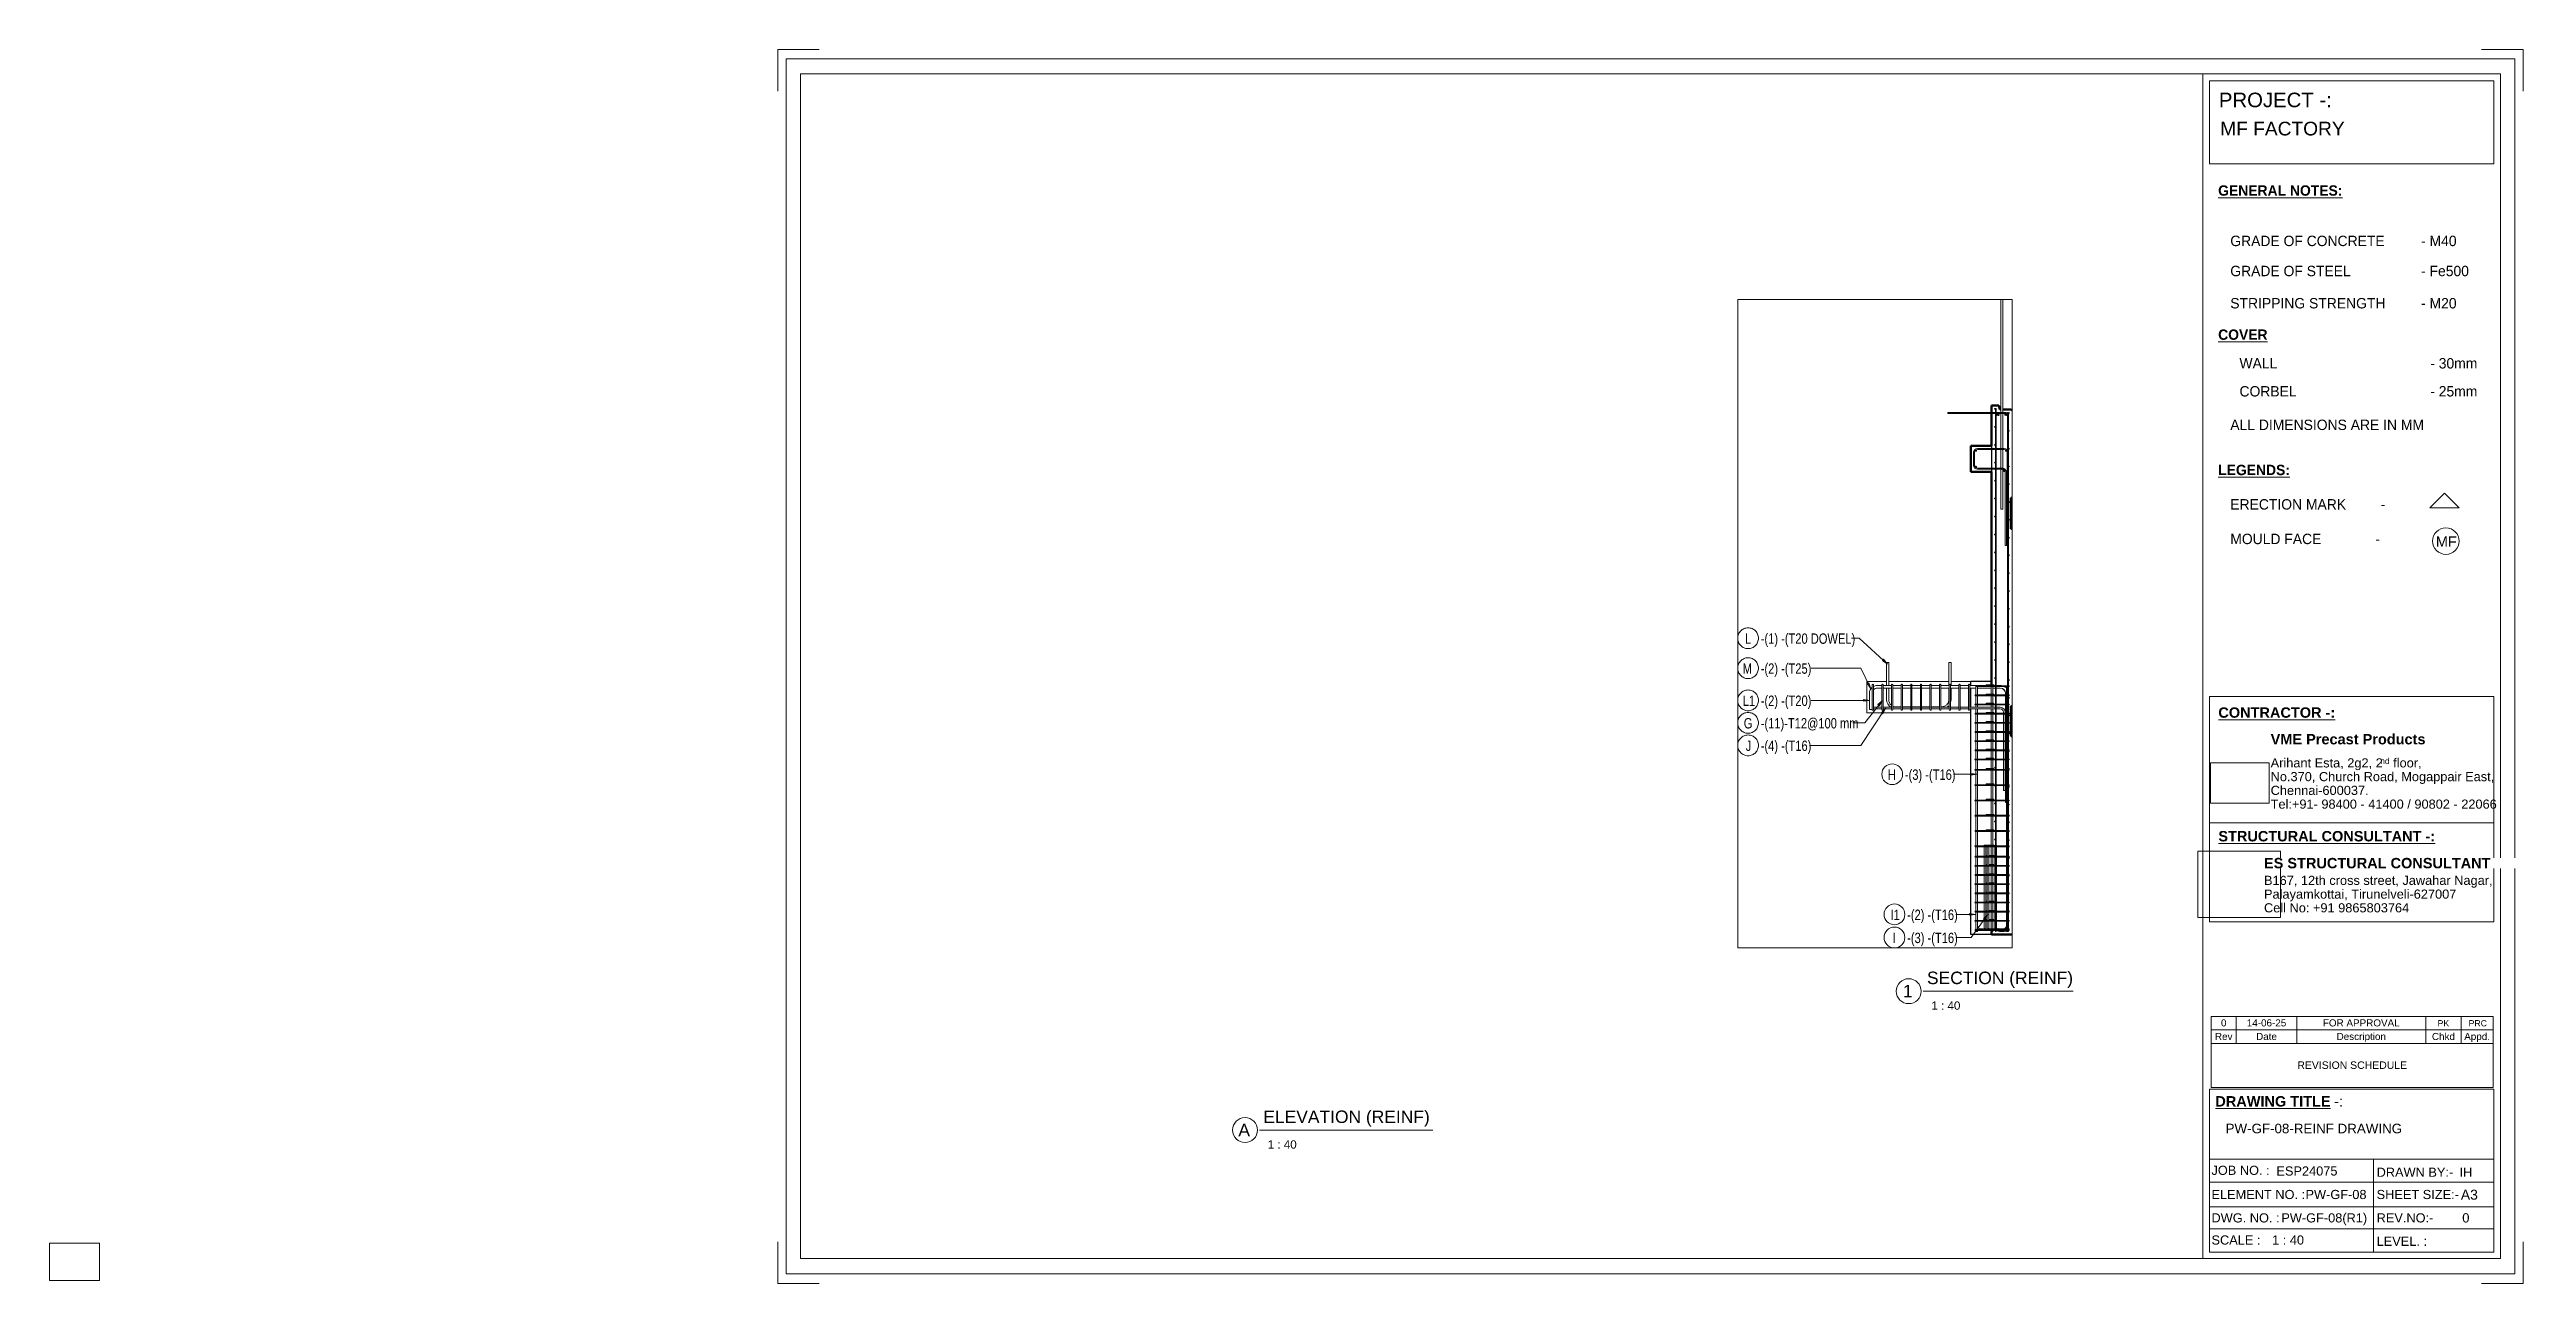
# Paper-space layout 'Layout1' of a CAD drawing. Header units: millimetres. Extents: x 0 to 596, y -1 to 296.
# The model-space entities are those that its viewports show. They can reach past a viewport. Long polylines and large blocks are cut down to what shows.
import ezdxf

# ---------------------------------------------------------------- set-up
doc = ezdxf.new("R2010")
doc.units = ezdxf.units.MM
for name, color, linetype, lineweight in [('A-DETL-THIN', 151, 'Continuous', 18), ('A-WALL', 113, 'Continuous', 25), ('G-ANNO-SCHD', 231, 'Continuous', 9), ('G-ANNO-TEXT', 231, 'Continuous', 9), ('G-ANNO-TTLB', 6, 'Continuous', 9), ('G-ANNO-TTLB-MEDM', 33, 'Continuous', 9), ('G-ANNO-TTLB-THIN', 151, 'Continuous', 9), ('S-BEAM', 12, 'Continuous', 18), ('S-RBAR', 171, 'Continuous', 18), ('S-RBAR-IDEN', 171, 'Continuous', 9)]:
    doc.layers.add(name, color=color, linetype=linetype, lineweight=lineweight)
doc.layers.add('G-ANNO-NPLT', color=191, linetype='Continuous')
doc.styles.add('Arial_10', font='arial.ttf', dxfattribs={"height": 1.8})
doc.styles.add('Arial_11', font='arial.ttf', dxfattribs={"height": 1.7})
doc.styles.add('Arial_12', font='arial.ttf', dxfattribs={"height": 1.5})
doc.styles.add('Arial_13', font='arial.ttf', dxfattribs={"height": 2})
doc.styles.add('Arial_14', font='arial.ttf', dxfattribs={"height": 3})
doc.styles.add('Arial_2', font='arial.ttf', dxfattribs={"height": 3.5})
doc.styles.add('Arial_3', font='arial.ttf', dxfattribs={"height": 2.2})
doc.styles.add('Arial_4', font='arial.ttf', dxfattribs={"height": 2.4})
doc.styles.add('Arial_5', font='arial.ttf', dxfattribs={"height": 2.5})
doc.styles.add('Arial_6', font='arial.ttf', dxfattribs={"height": 1.42976})
doc.styles.add('Arial_7', font='arial.ttf', dxfattribs={"height": 2.25})
doc.styles.add('Arial_8', font='arial.ttf', dxfattribs={"height": 3.3})
doc.styles.add('Arial_9', font='arial.ttf', dxfattribs={"height": 2.3})
doc.styles.add('Arial_B', font='arialbd.ttf', dxfattribs={"height": 2.5})
doc.styles.add('Nirmala UI Semilight', font='NirmalaS.ttf', dxfattribs={"width": 0.8, "height": 100})
doc.styles.add('Nirmala UI Semilight_2', font='NirmalaS.ttf', dxfattribs={"height": 2.5})
doc.styles.add('Nirmala UI Semilight_B', font='', dxfattribs={"height": 2.5})
doc.styles.get('Nirmala UI Semilight_B').set_extended_font_data('Nirmala UI Semilight', bold=True)
picture_1 = doc.add_image_def('image1.jpg', size_in_pixel=(996, 686))
picture_2 = doc.add_image_def('image2.jpg', size_in_pixel=(1600, 1280))

psp = doc.layouts.get("Layout1")

msp = doc.modelspace()

# ---------------------------------------------------------------- texts
at = {"layer": 'S-RBAR-IDEN', "char_height": 100, "attachment_point": 1, "style": 'Nirmala UI Semilight'}
for s, insert, width in [('L', (20954.86564, 1504.15448), 64.135), ('-(1) -(T20 DOWEL)', (21106.64615, 1504.15448), 1054.3794), ('-(2) -(T25)', (21106.64615, 1215.72814), 584.9112), ('M', (20932.62564, 1215.72814), 118.0084), ('-(2) -(T20)', (21106.64615, 905.65285), 584.9112), ('L1', (20933.58564, 905.65285), 115.443), ('-(11)-T12@100 mm', (21106.64615, 689.04822), 1072.3372), ('G', (20943.18564, 689.04822), 92.3544), ('-(4) -(T16)', (21106.64615, 472.5197), 566.9534), ('J', (20962.22564, 472.5197), 46.1772), ('-(3) -(T16)', (22493.97034, 194.28253), 564.388), ('H', (22329.38983, 194.28253), 94.9198), ('-(2) -(T16)', (22515.922, -1154.80653), 564.388), ('I1', (22355.66149, -1154.80653), 84.6582), ('-(3) -(T16)', (22515.922, -1377.32206), 564.388), ('I', (22376.78149, -1377.32206), 33.3502)]:
    msp.add_mtext(s, dxfattribs=dict(at, insert=insert, width=width))

# ---------------------------------------------------------------- blocks, each defined once
blk = doc.blocks.new('ES-Landscape-A3 - ES-Landscape-A3-502445-PW-GF-08-REINF DRAWING')
at = {"layer": 'G-ANNO-TTLB'}
for p, q in [((175.24, 296.27), (185.24, 296.27)), ((175.24, 296.27), (175.24, 286.27)), ((595.24, 296.27), (585.24, 296.27)), ((595.24, 296.27), (595.24, 286.27)), ((519.77, 140.54), (588.2, 140.54)), ((519.77, 86.33), (519.77, 140.54)), ((588.2, 86.33), (588.2, 140.54)), ((519.77, 110.14), (588.2, 110.14)), ((519.77, 6.78), (519.77, 46.03)), ((588.2, 6.78), (588.2, 46.03)), ((559.23, 29.2), (559.23, 6.78)), ((175.24, -0.73), (175.24, 9.27)), ((595.24, -0.73), (595.24, 9.27)), ((175.24, -0.73), (185.24, -0.73)), ((595.24, -0.73), (585.24, -0.73))]:
    blk.add_line(p, q, dxfattribs=at)
at = {"layer": 'G-ANNO-TTLB-MEDM'}
for p, q in [((180.73, 290.44), (180.73, 5.31)), ((180.73, 290.44), (589.79, 290.44)), ((518.17, 290.44), (518.17, 5.31)), ((519.77, 268.77), (519.77, 288.77)), ((519.77, 288.77), (588.2, 288.77)), ((588.2, 288.77), (588.2, 268.77)), ((589.79, 290.44), (589.79, 5.31)), ((588.2, 268.77), (519.77, 268.77)), ((519.77, 86.33), (588.2, 86.33)), ((519.77, 6.78), (588.2, 6.78)), ((180.73, 5.31), (589.79, 5.31))]:
    blk.add_line(p, q, dxfattribs=at)
at = {"layer": 'G-ANNO-TTLB-THIN'}
for p, q in [((177.29, 294.03), (177.29, 1.56)), ((593.23, 294.03), (177.29, 294.03)), ((593.23, 1.56), (593.23, 294.03)), ((519.77, 46.03), (588.2, 46.03)), ((519.77, 29.2), (588.2, 29.2)), ((519.77, 23.64), (588.2, 23.64)), ((519.77, 17.68), (588.2, 17.68)), ((519.77, 12.43), (588.2, 12.43)), ((177.29, 1.56), (593.23, 1.56))]:
    blk.add_line(p, q, dxfattribs=at)
at = {"layer": 'G-ANNO-TTLB', "insert": (534.5, 131.53), "char_height": 2.5, "width": 45.135, "attachment_point": 1, "style": 'Arial_B', "bg_fill": 3, "box_fill_scale": 0, "bg_fill_color": 256, "bg_fill_true_color": 3254780160, "bg_fill_transparency": 256}
blk.add_mtext('VME Precast Products', dxfattribs=at)
at = {"layer": 'G-ANNO-TTLB', "attachment_point": 1}
for s, insert, char_height, width, style in [('Arihant Esta, 2g2, 2', (534.5, 125.68), 2.2, 31.9873, 'Arial_3'), ('nd', (560.89, 125.72), 1.43, 2.7257, 'Arial_6'), (' floor,', (563.14, 125.68), 2.2, 9.1392, 'Arial_3'), ('No.370, Church Road, Mogappair East,', (534.5, 122.37), 2.2, 63.4135, 'Arial_3'), ('Tel:+91- 98400 - 41400 / 90802 - 22066 ', (534.5, 115.75), 2.2, 65.2574, 'Arial_3'), ('Chennai-600037.', (534.5, 119.06), 2.2, 27.6582, 'Arial_3'), ('Cell No: +91 9865803764', (532.9, 90.79), 2.2, 41.0464, 'Arial_3'), ('Palayamkottai, Tirunelveli-627007', (532.9, 94.09), 2.2, 54.4346, 'Arial_3'), ('JOB NO. :', (520.26, 27.61), 2.2, 16.5949, 'Arial_3'), ('DRAWN BY:-', (560, 27.14), 2.2, 21.7257, 'Arial_3'), ('ELEMENT NO. :', (520.26, 21.79), 2.2, 26.5359, 'Arial_3'), ('SHEET SIZE:-', (560, 21.79), 2.2, 23.2489, 'Arial_3'), ('DWG. NO. :', (520.26, 16.16), 2.2, 19.481, 'Arial_3'), ('REV.NO:-', (560, 16.16), 2.2, 16.0338, 'Arial_3'), ('SCALE :', (520.26, 10.84), 2.2, 13.8692, 'Arial_3'), ('LEVEL. :', (560, 10.53), 2.2, 14.3502, 'Arial_3')]:
    blk.add_mtext(s, dxfattribs=dict(at, insert=insert, char_height=char_height, width=width, style=style))
at = {"layer": 'G-ANNO-TTLB'}
image = blk.add_image(picture_1, insert=(520, 114.84), size_in_units=(14.11, 9.72), dxfattribs=at)
image.dxf.flags = 7
image = blk.add_image(picture_2, insert=(516.95, 87.39), size_in_units=(19.92, 15.93), dxfattribs=at)
image.dxf.flags = 7
at = {"layer": 'G-ANNO-TTLB', "attachment_point": 1, "bg_fill": 3, "box_fill_scale": 0, "bg_fill_color": 256, "bg_fill_true_color": 3254780160, "bg_fill_transparency": 256}
for s, insert, char_height, width, style in [('PROJECT -:', (522.05, 285.89), 3.5, 33.3502, 'Arial_2'), ('\\LCONTRACTOR -:', (521.92, 137.94), 2.5, 33.9114, 'Arial_B'), ('\\LSTRUCTURAL CONSULTANT -:', (521.92, 108.18), 2.5, 62.8523, 'Arial_B'), ('ES STRUCTURAL CONSULTANT', (532.9, 101.7), 2.5, 65.6582, 'Arial_B'), ('\\LDRAWING TITLE', (521.19, 44.36), 2.5, 33.4304, 'Arial_B'), ('A3', (580.27, 21.84), 2.4, 4.9705, 'Arial_4')]:
    blk.add_mtext(s, dxfattribs=dict(at, insert=insert, char_height=char_height, width=width, style=style))
at = {"layer": 'G-ANNO-TTLB', "insert": (532.9, 97.4), "char_height": 2.2, "width": 65.1772, "attachment_point": 1, "style": 'Arial_3'}
blk.add_mtext('B167, 12th cross street, Jawahar Nagar,', dxfattribs=at)
at = {"layer": 'G-ANNO-TTLB', "insert": (548.78, 44.36), "char_height": 2.5, "width": 1.2025, "attachment_point": 1, "style": 'Arial_B', "bg_fill": 3, "box_fill_scale": 0, "bg_fill_color": 256, "bg_fill_true_color": 3254780160, "bg_fill_transparency": 256}
blk.add_mtext('\\fArial|b1|i0|c0|p34|; ', dxfattribs=at)
at = {"layer": 'G-ANNO-TTLB', "insert": (549.77, 44.36), "char_height": 2.5, "width": 2.6456, "attachment_point": 1, "style": 'Arial_5', "bg_fill": 3, "box_fill_scale": 0, "bg_fill_color": 256, "bg_fill_true_color": 3254780160, "bg_fill_transparency": 256}
blk.add_mtext('-:', dxfattribs=at)
blk = doc.blocks.new('Viewport - M_View Title-1040-PW-GF-08-REINF DRAWING')
at = {"layer": 'G-ANNO-TTLB'}
for start, end in [(360, 180), (180, 0)]:
    blk.add_arc((-3.5, 0), 3, start, end, dxfattribs=at)
blk = doc.blocks.new('M_Rebar Tag_rfa MARK - ARROW-794226-Elevation Right 1')
at = {"layer": 'S-RBAR-IDEN'}
blk.add_circle((10570.08, 1169.65), 100, dxfattribs=at)
blk = doc.blocks.new('M_Rebar Tag_rfa Dimension - ARROW-793927-Elevation Right 1')
at = {"layer": 'S-RBAR-IDEN'}
blk.add_circle((10570.08, 642.97), 100, dxfattribs=at)

# ---------------------------------------------------------------- hatches: boundary and pattern name
at = {"layer": 'S-RBAR'}
h = msp.add_hatch(color=256, dxfattribs=at)
edge = h.paths.add_edge_path()
edge.add_arc((23362.15473, 3666), 4, 0, 360)
for points in [[(23362.15473, 3662), (23366.15473, 3666), (23362.15473, 3670), (23358.15473, 3666)], [(23494.15473, 3622), (23498.15473, 3626), (23494.15473, 3630), (23490.15473, 3626)], [(23394.74654, 3601.89155), (23400.2744, 3609.5), (23394.74654, 3617.10845), (23385.80226, 3614.20228), (23385.80226, 3604.79772)], [(23466.57655, 3601.89155), (23472.10442, 3609.5), (23466.57655, 3617.10845), (23457.63228, 3614.20228), (23457.63228, 3604.79772)], [(23362.15473, 3489.27586), (23366.15473, 3493.27586), (23362.15473, 3497.27586), (23358.15473, 3493.27586)], [(23494.15473, 3450.65517), (23498.15473, 3454.65517), (23494.15473, 3458.65517), (23490.15473, 3454.65517)], [(23362.15473, 3316.55172), (23366.15473, 3320.55172), (23362.15473, 3324.55172), (23358.15473, 3320.55172)], [(23494.15473, 3279.31034), (23498.15473, 3283.31034), (23494.15473, 3287.31034), (23490.15473, 3283.31034)], [(23177.5468, 3257.66917), (23183.5468, 3263.66917), (23177.5468, 3269.66917), (23171.5468, 3263.66917)], [(23468.15473, 3257.66917), (23474.15473, 3263.66917), (23468.15473, 3269.66917), (23462.15473, 3263.66917)], [(23362.15473, 3143.82759), (23366.15473, 3147.82759), (23362.15473, 3151.82759), (23358.15473, 3147.82759)], [(23494.15473, 3107.96552), (23498.15473, 3111.96552), (23494.15473, 3115.96552), (23490.15473, 3111.96552)], [(23177.5468, 3101.07444), (23183.5468, 3107.07444), (23177.5468, 3113.07444), (23171.5468, 3107.07444)], [(23449.87052, 3062.80184), (23455.87052, 3068.80184), (23449.87052, 3074.80184), (23443.87052, 3068.80184)], [(23362.15473, 2971.10345), (23366.15473, 2975.10345), (23362.15473, 2979.10345), (23358.15473, 2975.10345)], [(23494.15473, 2936.62069), (23498.15473, 2940.62069), (23494.15473, 2944.62069), (23490.15473, 2940.62069)], [(23362.15473, 2798.37931), (23366.15473, 2802.37931), (23362.15473, 2806.37931), (23358.15473, 2802.37931)], [(23494.15473, 2765.27586), (23498.15473, 2769.27586), (23494.15473, 2773.27586), (23490.44675, 2768.98384)], [(23362.15473, 2625.65517), (23366.15473, 2629.65517), (23362.15473, 2633.65517), (23358.15473, 2629.65517)], [(23494.15473, 2593.93103), (23498.15473, 2597.93103), (23494.15473, 2601.93103), (23490.15473, 2597.93103)], [(23362.15473, 2452.93103), (23366.15473, 2456.93103), (23362.15473, 2460.93103), (23358.15473, 2456.93103)], [(23494.15473, 2422.58621), (23498.15473, 2426.58621), (23494.15473, 2430.58621), (23490.15473, 2426.58621)], [(23362.15473, 2280.2069), (23366.15473, 2284.2069), (23362.15473, 2288.2069), (23358.15473, 2284.2069)], [(23494.15473, 2251.24138), (23498.15473, 2255.24138), (23494.15473, 2259.24138), (23490.15473, 2255.24138)], [(23362.15473, 2107.48276), (23366.15473, 2111.48276), (23362.15473, 2115.48276), (23358.15473, 2111.48276)], [(23494.15473, 2079.89655), (23498.15473, 2083.89655), (23494.15473, 2087.89655), (23490.15473, 2083.89655)], [(23362.15473, 1934.75862), (23366.15473, 1938.75862), (23362.15473, 1942.75862), (23358.15473, 1938.75862)], [(23494.15473, 1908.55172), (23498.15473, 1912.55172), (23494.15473, 1916.55172), (23490.15473, 1912.55172)], [(23362.15473, 1762.03448), (23366.15473, 1766.03448), (23362.15473, 1770.03448), (23358.15473, 1766.03448)], [(23494.15473, 1737.2069), (23498.15473, 1741.2069), (23494.15473, 1745.2069), (23490.15473, 1741.2069)], [(23362.15473, 1589.31034), (23366.15473, 1593.31034), (23362.15473, 1597.31034), (23358.15473, 1593.31034)], [(23494.15473, 1565.86207), (23498.15473, 1569.86207), (23494.15473, 1573.86207), (23490.15473, 1569.86207)], [(23362.15473, 1416.58621), (23366.15473, 1420.58621), (23362.15473, 1424.58621), (23358.15473, 1420.58621)], [(23494.15473, 1394.51724), (23498.15473, 1398.51724), (23494.15473, 1402.51724), (23490.15473, 1398.51724)], [(23362.15473, 1243.86207), (23366.15473, 1247.86207), (23362.15473, 1251.86207), (23358.15473, 1247.86207)], [(23494.15473, 1223.17241), (23498.15473, 1227.17241), (23494.15473, 1231.17241), (23490.15473, 1227.17241)], [(23362.15473, 1071.13793), (23366.15473, 1075.13793), (23362.15473, 1079.13793), (23358.15473, 1075.13793)], [(23494.15473, 1051.82759), (23498.15473, 1055.82759), (23494.15473, 1059.82759), (23490.15473, 1055.82759)], [(23362.15473, 898.41379), (23366.15473, 902.41379), (23362.15473, 906.41379), (23358.15473, 902.41379)], [(23494.15473, 880.48276), (23498.15473, 884.48276), (23494.15473, 888.48276), (23490.15473, 884.48276)], [(23362.15473, 725.68966), (23366.15473, 729.68966), (23362.15473, 733.68966), (23358.15473, 729.68966)], [(23494.15473, 709.13793), (23498.15473, 713.13793), (23494.15473, 717.13793), (23490.15473, 713.13793)], [(23362.15473, 552.96552), (23366.15473, 556.96552), (23362.15473, 560.96552), (23358.15473, 556.96552)], [(23494.15473, 537.7931), (23498.15473, 541.7931), (23494.15473, 545.7931), (23490.15473, 541.7931)], [(23362.15473, 380.24138), (23366.15473, 384.24138), (23362.15473, 388.24138), (23358.15473, 384.24138)], [(23494.15473, 366.44828), (23498.15473, 370.44828), (23494.15473, 374.44828), (23490.15473, 370.44828)], [(23362.15473, 207.51724), (23366.15473, 211.51724), (23362.15473, 215.51724), (23358.15473, 211.51724), (23361.63083, 208.04114)], [(23494.15473, 195.10345), (23498.15473, 199.10345), (23494.15473, 203.10345), (23490.15473, 199.10345)], [(23362.15473, 34.7931), (23366.15473, 38.7931), (23362.15473, 42.7931), (23358.15473, 38.7931), (23359.6362, 37.31163)], [(23494.15473, 23.75862), (23498.15473, 27.75862), (23494.15473, 31.75862), (23490.15473, 27.75862)], [(23362.15473, -137.93103), (23366.15473, -133.93103), (23362.15473, -129.93103), (23358.15473, -133.93103)], [(23494.15473, -147.58621), (23498.15473, -143.58621), (23494.15473, -139.58621), (23490.15473, -143.58621)], [(23362.15473, -310.65517), (23366.15473, -306.65517), (23362.15473, -302.65517), (23358.15473, -306.65517)], [(23494.15473, -318.93103), (23498.15473, -314.93103), (23494.15473, -310.93103), (23490.15473, -314.93103)], [(23362.15473, -483.37931), (23366.15473, -479.37931), (23362.15473, -475.37931), (23358.15473, -479.37931)], [(23494.15473, -490.27586), (23498.15473, -486.27586), (23494.15473, -482.27586), (23490.15473, -486.27586)], [(23362.15473, -656.10345), (23366.15473, -652.10345), (23362.15473, -648.10345), (23358.15473, -652.10345)], [(23494.15473, -661.62069), (23498.15473, -657.62069), (23494.15473, -653.62069), (23490.15473, -657.62069)], [(23362.15473, -828.82759), (23366.15473, -824.82759), (23362.15473, -820.82759), (23358.15473, -824.82759)], [(23494.15473, -832.96552), (23498.15473, -828.96552), (23494.15473, -824.96552), (23490.15473, -828.96552)], [(23362.15473, -1001.55172), (23366.15473, -997.55172), (23362.15473, -993.55172), (23358.15473, -997.55172)], [(23494.15473, -1004.31034), (23498.15473, -1000.31034), (23494.15473, -996.31034), (23490.15473, -1000.31034)], [(23362.15473, -1174.27586), (23366.15473, -1170.27586), (23362.15473, -1166.27586), (23358.15473, -1170.27586)], [(23494.15473, -1175.65517), (23498.15473, -1171.65517), (23494.15473, -1167.65517), (23490.15473, -1171.65517)], [(23362.15473, -1347), (23366.15473, -1343), (23362.15473, -1339), (23358.15473, -1343)], [(23389.80226, -1352.10845), (23398.74654, -1349.20228), (23398.74654, -1339.79772), (23389.80226, -1336.89155), (23384.2744, -1344.5)], [(23461.63228, -1352.10845), (23470.57655, -1349.20228), (23470.57655, -1339.79772), (23461.63228, -1336.89155), (23456.10442, -1344.5)], [(23494.15473, -1347), (23498.15473, -1343), (23494.15473, -1339), (23490.15473, -1343)]]:
    msp.add_hatch(color=256, dxfattribs=at).paths.add_polyline_path(points)
h = msp.add_hatch(color=256, dxfattribs=at)
edge = h.paths.add_edge_path()
edge.add_arc((23494.15473, 3626), 4, 0, 360)
h = msp.add_hatch(color=256, dxfattribs=at)
edge = h.paths.add_edge_path()
edge.add_arc((23392.2744, 3609.5), 8, 0, 360)
h = msp.add_hatch(color=256, dxfattribs=at)
edge = h.paths.add_edge_path()
edge.add_arc((23464.10442, 3609.5), 8, 0, 360)
h = msp.add_hatch(color=256, dxfattribs=at)
edge = h.paths.add_edge_path()
edge.add_arc((23362.15473, 3493.27586), 4, 0, 360)
h = msp.add_hatch(color=256, dxfattribs=at)
edge = h.paths.add_edge_path()
edge.add_arc((23494.15473, 3454.65517), 4, 0, 360)
h = msp.add_hatch(color=256, dxfattribs=at)
edge = h.paths.add_edge_path()
edge.add_arc((23362.15473, 3320.55172), 4, 0, 360)
h = msp.add_hatch(color=256, dxfattribs=at)
edge = h.paths.add_edge_path()
edge.add_arc((23494.15473, 3283.31034), 4, 0, 360)
h = msp.add_hatch(color=256, dxfattribs=at)
edge = h.paths.add_edge_path()
edge.add_arc((23177.5468, 3263.66917), 6, 0, 360)
h = msp.add_hatch(color=256, dxfattribs=at)
edge = h.paths.add_edge_path()
edge.add_arc((23468.15473, 3263.66917), 6, 0, 360)
h = msp.add_hatch(color=256, dxfattribs=at)
edge = h.paths.add_edge_path()
edge.add_arc((23362.15473, 3147.82759), 4, 0, 360)
h = msp.add_hatch(color=256, dxfattribs=at)
edge = h.paths.add_edge_path()
edge.add_arc((23494.15473, 3111.96552), 4, 0, 360)
h = msp.add_hatch(color=256, dxfattribs=at)
edge = h.paths.add_edge_path()
edge.add_arc((23177.5468, 3107.07444), 6, 0, 360)
h = msp.add_hatch(color=256, dxfattribs=at)
edge = h.paths.add_edge_path()
edge.add_arc((23449.87052, 3068.80184), 6, 0, 360)
h = msp.add_hatch(color=256, dxfattribs=at)
edge = h.paths.add_edge_path()
edge.add_arc((23362.15473, 2975.10345), 4, 0, 360)
h = msp.add_hatch(color=256, dxfattribs=at)
edge = h.paths.add_edge_path()
edge.add_arc((23494.15473, 2940.62069), 4, 0, 360)
h = msp.add_hatch(color=256, dxfattribs=at)
edge = h.paths.add_edge_path()
edge.add_arc((23362.15473, 2802.37931), 4, 0, 360)
h = msp.add_hatch(color=256, dxfattribs=at)
edge = h.paths.add_edge_path()
edge.add_arc((23494.15473, 2769.27586), 4, 0, 360)
h = msp.add_hatch(color=256, dxfattribs=at)
edge = h.paths.add_edge_path()
edge.add_arc((23362.15473, 2629.65517), 4, 0, 360)
h = msp.add_hatch(color=256, dxfattribs=at)
edge = h.paths.add_edge_path()
edge.add_arc((23494.15473, 2597.93103), 4, 0, 360)
h = msp.add_hatch(color=256, dxfattribs=at)
edge = h.paths.add_edge_path()
edge.add_arc((23362.15473, 2456.93103), 4, 0, 360)
h = msp.add_hatch(color=256, dxfattribs=at)
edge = h.paths.add_edge_path()
edge.add_arc((23494.15473, 2426.58621), 4, 0, 360)
h = msp.add_hatch(color=256, dxfattribs=at)
edge = h.paths.add_edge_path()
edge.add_arc((23362.15473, 2284.2069), 4, 0, 360)
h = msp.add_hatch(color=256, dxfattribs=at)
edge = h.paths.add_edge_path()
edge.add_arc((23494.15473, 2255.24138), 4, 0, 360)
h = msp.add_hatch(color=256, dxfattribs=at)
edge = h.paths.add_edge_path()
edge.add_arc((23362.15473, 2111.48276), 4, 0, 360)
h = msp.add_hatch(color=256, dxfattribs=at)
edge = h.paths.add_edge_path()
edge.add_arc((23494.15473, 2083.89655), 4, 0, 360)
h = msp.add_hatch(color=256, dxfattribs=at)
edge = h.paths.add_edge_path()
edge.add_arc((23362.15473, 1938.75862), 4, 0, 360)
h = msp.add_hatch(color=256, dxfattribs=at)
edge = h.paths.add_edge_path()
edge.add_arc((23494.15473, 1912.55172), 4, 0, 360)
h = msp.add_hatch(color=256, dxfattribs=at)
edge = h.paths.add_edge_path()
edge.add_arc((23362.15473, 1766.03448), 4, 0, 360)
h = msp.add_hatch(color=256, dxfattribs=at)
edge = h.paths.add_edge_path()
edge.add_arc((23494.15473, 1741.2069), 4, 0, 360)
h = msp.add_hatch(color=256, dxfattribs=at)
edge = h.paths.add_edge_path()
edge.add_arc((23362.15473, 1593.31034), 4, 0, 360)
h = msp.add_hatch(color=256, dxfattribs=at)
edge = h.paths.add_edge_path()
edge.add_arc((23494.15473, 1569.86207), 4, 0, 360)
h = msp.add_hatch(color=256, dxfattribs=at)
edge = h.paths.add_edge_path()
edge.add_arc((23362.15473, 1420.58621), 4, 0, 360)
h = msp.add_hatch(color=256, dxfattribs=at)
edge = h.paths.add_edge_path()
edge.add_arc((23494.15473, 1398.51724), 4, 0, 360)
h = msp.add_hatch(color=256, dxfattribs=at)
edge = h.paths.add_edge_path()
edge.add_arc((23362.15473, 1247.86207), 4, 0, 360)
h = msp.add_hatch(color=256, dxfattribs=at)
edge = h.paths.add_edge_path()
edge.add_arc((23494.15473, 1227.17241), 4, 0, 360)
h = msp.add_hatch(color=256, dxfattribs=at)
edge = h.paths.add_edge_path()
edge.add_arc((23362.15473, 1075.13793), 4, 0, 360)
h = msp.add_hatch(color=256, dxfattribs=at)
edge = h.paths.add_edge_path()
edge.add_arc((23494.15473, 1055.82759), 4, 0, 360)
h = msp.add_hatch(color=256, dxfattribs=at)
edge = h.paths.add_edge_path()
edge.add_arc((23362.15473, 902.41379), 4, 0, 360)
h = msp.add_hatch(color=256, dxfattribs=at)
edge = h.paths.add_edge_path()
edge.add_arc((23494.15473, 884.48276), 4, 0, 360)
h = msp.add_hatch(color=256, dxfattribs=at)
edge = h.paths.add_edge_path()
edge.add_arc((23362.15473, 729.68966), 4, 0, 360)
h = msp.add_hatch(color=256, dxfattribs=at)
edge = h.paths.add_edge_path()
edge.add_arc((23494.15473, 713.13793), 4, 0, 360)
h = msp.add_hatch(color=256, dxfattribs=at)
edge = h.paths.add_edge_path()
edge.add_arc((23362.15473, 556.96552), 4, 0, 360)
h = msp.add_hatch(color=256, dxfattribs=at)
edge = h.paths.add_edge_path()
edge.add_arc((23494.15473, 541.7931), 4, 0, 360)
h = msp.add_hatch(color=256, dxfattribs=at)
edge = h.paths.add_edge_path()
edge.add_arc((23362.15473, 384.24138), 4, 0, 360)
h = msp.add_hatch(color=256, dxfattribs=at)
edge = h.paths.add_edge_path()
edge.add_arc((23494.15473, 370.44828), 4, 0, 360)
h = msp.add_hatch(color=256, dxfattribs=at)
edge = h.paths.add_edge_path()
edge.add_arc((23362.15473, 211.51724), 4, 0, 360)
h = msp.add_hatch(color=256, dxfattribs=at)
edge = h.paths.add_edge_path()
edge.add_arc((23494.15473, 199.10345), 4, 0, 360)
h = msp.add_hatch(color=256, dxfattribs=at)
edge = h.paths.add_edge_path()
edge.add_arc((23362.15473, 38.7931), 4, 0, 360)
h = msp.add_hatch(color=256, dxfattribs=at)
edge = h.paths.add_edge_path()
edge.add_arc((23494.15473, 27.75862), 4, 0, 360)
h = msp.add_hatch(color=256, dxfattribs=at)
edge = h.paths.add_edge_path()
edge.add_arc((23362.15473, -133.93103), 4, 0, 360)
h = msp.add_hatch(color=256, dxfattribs=at)
edge = h.paths.add_edge_path()
edge.add_arc((23494.15473, -143.58621), 4, 0, 360)
h = msp.add_hatch(color=256, dxfattribs=at)
edge = h.paths.add_edge_path()
edge.add_arc((23362.15473, -306.65517), 4, 0, 360)
h = msp.add_hatch(color=256, dxfattribs=at)
edge = h.paths.add_edge_path()
edge.add_arc((23494.15473, -314.93103), 4, 0, 360)
h = msp.add_hatch(color=256, dxfattribs=at)
edge = h.paths.add_edge_path()
edge.add_arc((23362.15473, -479.37931), 4, 0, 360)
h = msp.add_hatch(color=256, dxfattribs=at)
edge = h.paths.add_edge_path()
edge.add_arc((23494.15473, -486.27586), 4, 0, 360)
h = msp.add_hatch(color=256, dxfattribs=at)
edge = h.paths.add_edge_path()
edge.add_arc((23362.15473, -652.10345), 4, 0, 360)
h = msp.add_hatch(color=256, dxfattribs=at)
edge = h.paths.add_edge_path()
edge.add_arc((23494.15473, -657.62069), 4, 0, 360)
h = msp.add_hatch(color=256, dxfattribs=at)
edge = h.paths.add_edge_path()
edge.add_arc((23362.15473, -824.82759), 4, 0, 360)
h = msp.add_hatch(color=256, dxfattribs=at)
edge = h.paths.add_edge_path()
edge.add_arc((23494.15473, -828.96552), 4, 0, 360)
h = msp.add_hatch(color=256, dxfattribs=at)
edge = h.paths.add_edge_path()
edge.add_arc((23362.15473, -997.55172), 4, 0, 360)
h = msp.add_hatch(color=256, dxfattribs=at)
edge = h.paths.add_edge_path()
edge.add_arc((23494.15473, -1000.31034), 4, 0, 360)
h = msp.add_hatch(color=256, dxfattribs=at)
edge = h.paths.add_edge_path()
edge.add_arc((23362.15473, -1170.27586), 4, 0, 360)
h = msp.add_hatch(color=256, dxfattribs=at)
edge = h.paths.add_edge_path()
edge.add_arc((23494.15473, -1171.65517), 4, 0, 360)
h = msp.add_hatch(color=256, dxfattribs=at)
edge = h.paths.add_edge_path()
edge.add_arc((23362.15473, -1343), 4, 0, 360)
h = msp.add_hatch(color=256, dxfattribs=at)
edge = h.paths.add_edge_path()
edge.add_arc((23392.2744, -1344.5), 8, 0, 360)
h = msp.add_hatch(color=256, dxfattribs=at)
edge = h.paths.add_edge_path()
edge.add_arc((23464.10442, -1344.5), 8, 0, 360)
h = msp.add_hatch(color=256, dxfattribs=at)
edge = h.paths.add_edge_path()
edge.add_arc((23494.15473, -1343), 4, 0, 360)
at = {"layer": 'S-RBAR-IDEN'}
for points in [[(22327.24973, 1208.34039), (22288.37367, 1254.71978), (22277.69447, 1243.07758)], [(22167.41082, 972.0373), (22147.97596, 1029.34945), (22133.80471, 1022.36648)], [(22155.09354, 859.57095), (22095.09354, 867.4701), (22095.09354, 851.6718)], [(22278.86644, 859.57095), (22233.62801, 818.76149), (22250.31388, 805.75014)], [(22308.46825, 784.01023), (22268.60944, 738.47264), (22281.75359, 729.70808)], [(23188.09004, 148.20063), (23128.09004, 156.09978), (23128.09004, 140.30148)], [(23174.6777, -1200.88843), (23114.6777, -1192.98928), (23114.6777, -1208.78758)], [(23293.1771, -1200.88843), (23251.6535, -1244.91328), (23264.46285, -1254.16026)]]:
    msp.add_hatch(color=256, dxfattribs=at).paths.add_polyline_path(points)

# ---------------------------------------------------------------- linework, layer by layer
at = {"layer": 'A-WALL', "lineweight": 50}
for p, q in [((23398.2744, 3700), (23328.15473, 3700)), ((23328.15473, 3700), (23328.15473, 3630)), ((23408.2744, 3660), (23398.2744, 3700)), ((23418.15473, 3660), (23408.2744, 3660)), ((23518.60463, 3660), (23438.15473, 3660)), ((23528.15473, 3650.4499), (23518.60463, 3660)), ((23528.15473, 2808.58161), (23528.15473, 3650.4499)), ((23328.15473, 3622), (23328.15473, 3310)), ((23328.15473, 3060), (23328.15473, 1008)), ((23513.15473, 2511.41839), (23513.15473, 2808.58161)), ((23513.15473, 2808.58161), (23528.15473, 2808.58161)), ((23528.15473, 2511.41839), (23513.15473, 2511.41839)), ((23528.15473, 804.51559), (23528.15473, 2511.41839)), ((23513.15473, 515.48441), (23513.15473, 804.51559)), ((23513.15473, 804.51559), (23528.15473, 804.51559)), ((23528.15473, 515.48441), (23513.15473, 515.48441)), ((23528.15473, -1395), (23528.15473, 515.48441)), ((23328.15473, -1365), (23328.15473, -1395)), ((23328.15473, -1395), (23528.15473, -1395))]:
    msp.add_line(p, q, dxfattribs=at)
at = {"layer": 'A-WALL'}
for p, q in [((23328.15473, 3310), (23328.15473, 3285)), ((23328.15473, 3275), (23328.15473, 3095)), ((23328.15473, 3085), (23328.15473, 3060)), ((23528.15473, 2808.58161), (23528.15473, 2511.41839)), ((23128.15473, 1003), (23128.15473, 1040)), ((23328.15473, 1040), (23128.15473, 1040)), ((23128.15473, 793), (23128.15473, 978)), ((23528.15473, 804.51559), (23528.15473, 515.48441)), ((23128.15473, -1395), (23128.15473, 777)), ((23328.15473, -1395), (23128.15473, -1395))]:
    msp.add_line(p, q, dxfattribs=at)
at = {"layer": 'S-BEAM', "lineweight": 50}
for p, q in [((23328.15473, 3310), (23128.15473, 3310)), ((23128.15473, 3310), (23128.15473, 3060)), ((23128.15473, 3060), (23328.15473, 3060))]:
    msp.add_line(p, q, dxfattribs=at)
at = {"layer": 'S-BEAM'}
for p, q in [((23328.15473, 3285), (23328.15473, 3310)), ((23328.15473, 3095), (23328.15473, 3275)), ((23328.15473, 3060), (23328.15473, 3085)), ((22128.15473, 1040), (22128.15473, 740)), ((22318.15473, 1040), (22128.15473, 1040)), ((22918.15473, 1040), (22338.15473, 1040)), ((23128.15473, 1040), (22938.15473, 1040)), ((22128.15473, 740), (23128.15473, 740))]:
    msp.add_line(p, q, dxfattribs=at)
at = {"layer": 'S-RBAR'}
for p, q in [((23438.15473, 4720), (23418.15473, 4720)), ((23418.15473, 2700), (23418.15473, 4720)), ((23438.15473, 2700), (23438.15473, 4720)), ((23362.15473, 3670), (23358.15473, 3666)), ((23358.15473, 3666), (23362.15473, 3662)), ((23366.15473, 3666), (23362.15473, 3670)), ((23362.15473, 3662), (23366.15473, 3666)), ((23374.15473, 3670), (23366.15473, 3670)), ((23366.15473, -1365), (23366.15473, 3670)), ((23374.15473, -1365), (23374.15473, 3670)), ((23464.15473, 3630), (22908.15473, 3630)), ((22908.15473, 3630), (22908.15473, 3622)), ((23450.15473, 3630), (23406.15473, 3630)), ((23490.15473, 3630), (23482.15473, 3630)), ((23482.15473, -1365), (23482.15473, 3630)), ((23490.15473, -1365), (23490.15473, 3630)), ((23494.15473, 3630), (23490.15473, 3626)), ((23490.15473, 3626), (23494.15473, 3622)), ((23498.15473, 3626), (23494.15473, 3630)), ((23494.15473, 3622), (23498.15473, 3626)), ((23464.15473, 3622), (22908.15473, 3622)), ((23394.74654, 3617.10845), (23385.80226, 3614.20228)), ((23400.2744, 3609.5), (23394.74654, 3617.10845)), ((23450.15473, 3622), (23406.15473, 3622)), ((23466.57655, 3617.10845), (23457.63228, 3614.20228)), ((23472.10442, 3609.5), (23466.57655, 3617.10845)), ((23385.80226, 3614.20228), (23385.80226, 3604.79772)), ((23394.74654, 3601.89155), (23400.2744, 3609.5)), ((23457.63228, 3614.20228), (23457.63228, 3604.79772)), ((23466.57655, 3601.89155), (23472.10442, 3609.5)), ((23385.80226, 3604.79772), (23394.74654, 3601.89155)), ((23457.63228, 3604.79772), (23466.57655, 3601.89155)), ((23480.15473, 2980.31382), (23480.15473, 3606)), ((23488.15473, 2980.31382), (23488.15473, 3606)), ((23366.15473, 3590), (23366.15473, 3230)), ((23374.15473, 3590), (23374.15473, 3230)), ((23482.15473, 3230), (23482.15473, 3590)), ((23490.15473, 3230), (23490.15473, 3590)), ((23362.15473, 3497.27586), (23358.15473, 3493.27586)), ((23366.15473, 3493.27586), (23362.15473, 3497.27586)), ((23358.15473, 3493.27586), (23362.15473, 3489.27586)), ((23362.15473, 3489.27586), (23366.15473, 3493.27586)), ((23494.15473, 3458.65517), (23490.15473, 3454.65517)), ((23498.15473, 3454.65517), (23494.15473, 3458.65517)), ((23490.15473, 3454.65517), (23494.15473, 3450.65517)), ((23494.15473, 3450.65517), (23498.15473, 3454.65517)), ((23362.15473, 3324.55172), (23358.15473, 3320.55172)), ((23366.15473, 3320.55172), (23362.15473, 3324.55172)), ((23358.15473, 3320.55172), (23362.15473, 3316.55172)), ((23362.15473, 3316.55172), (23366.15473, 3320.55172)), ((23193.15473, 3285), (23449.56456, 3285)), ((23494.15473, 3287.31034), (23490.15473, 3283.31034)), ((23490.15473, 3283.31034), (23494.15473, 3279.31034)), ((23498.15473, 3283.31034), (23494.15473, 3287.31034)), ((23494.15473, 3279.31034), (23498.15473, 3283.31034)), ((23193.15473, 3275), (23449.56456, 3275)), ((23177.5468, 3269.66917), (23171.5468, 3263.66917)), ((23183.5468, 3263.66917), (23177.5468, 3269.66917)), ((23468.15473, 3269.66917), (23462.15473, 3263.66917)), ((23474.15473, 3263.66917), (23468.15473, 3269.66917)), ((23171.5468, 3263.66917), (23177.5468, 3257.66917)), ((23177.5468, 3257.66917), (23183.5468, 3263.66917)), ((23462.15473, 3263.66917), (23468.15473, 3257.66917)), ((23468.15473, 3257.66917), (23474.15473, 3263.66917)), ((23153.15473, 3125), (23153.15473, 3245)), ((23163.15473, 3125), (23163.15473, 3245)), ((23479.56456, 3245), (23479.56456, 2538.77038)), ((23489.56456, 3245), (23489.56456, 2538.77038)), ((23366.15473, 3230), (23374.15473, 3230)), ((23490.15473, 3230), (23482.15473, 3230)), ((23362.15473, 3151.82759), (23358.15473, 3147.82759)), ((23358.15473, 3147.82759), (23362.15473, 3143.82759)), ((23366.15473, 3147.82759), (23362.15473, 3151.82759)), ((23362.15473, 3143.82759), (23366.15473, 3147.82759)), ((23494.15473, 3115.96552), (23490.15473, 3111.96552)), ((23498.15473, 3111.96552), (23494.15473, 3115.96552)), ((23177.5468, 3113.07444), (23171.5468, 3107.07444)), ((23183.5468, 3107.07444), (23177.5468, 3113.07444)), ((23490.15473, 3111.96552), (23494.15473, 3107.96552)), ((23494.15473, 3107.96552), (23498.15473, 3111.96552)), ((23171.5468, 3107.07444), (23177.5468, 3101.07444)), ((23177.5468, 3101.07444), (23183.5468, 3107.07444)), ((23430.57394, 3095), (23193.15473, 3095)), ((23430.57394, 3085), (23193.15473, 3085)), ((23449.87052, 3074.80184), (23443.87052, 3068.80184)), ((23443.87052, 3068.80184), (23449.87052, 3062.80184)), ((23455.87052, 3068.80184), (23449.87052, 3074.80184)), ((23449.87052, 3062.80184), (23455.87052, 3068.80184)), ((23460.57394, 2350.77038), (23460.57394, 3055)), ((23470.57394, 2350.77038), (23470.57394, 3055)), ((23488.15473, 2980.31382), (23480.15473, 2980.31382)), ((23362.15473, 2979.10345), (23358.15473, 2975.10345)), ((23358.15473, 2975.10345), (23362.15473, 2971.10345)), ((23366.15473, 2975.10345), (23362.15473, 2979.10345)), ((23362.15473, 2971.10345), (23366.15473, 2975.10345)), ((23494.15473, 2944.62069), (23490.15473, 2940.62069)), ((23490.15473, 2940.62069), (23494.15473, 2936.62069)), ((23498.15473, 2940.62069), (23494.15473, 2944.62069)), ((23494.15473, 2936.62069), (23498.15473, 2940.62069)), ((23362.15473, 2806.37931), (23358.15473, 2802.37931)), ((23366.15473, 2802.37931), (23362.15473, 2806.37931)), ((23358.15473, 2802.37931), (23362.15473, 2798.37931)), ((23362.15473, 2798.37931), (23366.15473, 2802.37931)), ((23494.15473, 2773.27586), (23490.44675, 2768.98384)), ((23490.44675, 2768.98384), (23494.15473, 2765.27586)), ((23498.15473, 2769.27586), (23494.15473, 2773.27586)), ((23494.15473, 2765.27586), (23498.15473, 2769.27586)), ((23438.15473, 2700), (23418.15473, 2700)), ((23362.15473, 2633.65517), (23358.15473, 2629.65517)), ((23366.15473, 2629.65517), (23362.15473, 2633.65517)), ((23358.15473, 2629.65517), (23362.15473, 2625.65517)), ((23362.15473, 2625.65517), (23366.15473, 2629.65517)), ((23494.15473, 2601.93103), (23490.15473, 2597.93103)), ((23498.15473, 2597.93103), (23494.15473, 2601.93103)), ((23490.15473, 2597.93103), (23494.15473, 2593.93103)), ((23494.15473, 2593.93103), (23498.15473, 2597.93103)), ((23479.56456, 2538.77038), (23489.56456, 2538.77038)), ((23362.15473, 2460.93103), (23358.15473, 2456.93103)), ((23358.15473, 2456.93103), (23362.15473, 2452.93103)), ((23366.15473, 2456.93103), (23362.15473, 2460.93103)), ((23362.15473, 2452.93103), (23366.15473, 2456.93103)), ((23494.15473, 2430.58621), (23490.15473, 2426.58621)), ((23490.15473, 2426.58621), (23494.15473, 2422.58621)), ((23498.15473, 2426.58621), (23494.15473, 2430.58621)), ((23494.15473, 2422.58621), (23498.15473, 2426.58621)), ((23470.57394, 2350.77038), (23460.57394, 2350.77038)), ((23362.15473, 2288.2069), (23358.15473, 2284.2069)), ((23358.15473, 2284.2069), (23362.15473, 2280.2069)), ((23366.15473, 2284.2069), (23362.15473, 2288.2069)), ((23362.15473, 2280.2069), (23366.15473, 2284.2069)), ((23494.15473, 2259.24138), (23490.15473, 2255.24138)), ((23498.15473, 2255.24138), (23494.15473, 2259.24138)), ((23490.15473, 2255.24138), (23494.15473, 2251.24138)), ((23494.15473, 2251.24138), (23498.15473, 2255.24138)), ((23362.15473, 2115.48276), (23358.15473, 2111.48276)), ((23366.15473, 2111.48276), (23362.15473, 2115.48276)), ((23358.15473, 2111.48276), (23362.15473, 2107.48276)), ((23362.15473, 2107.48276), (23366.15473, 2111.48276)), ((23494.15473, 2087.89655), (23490.15473, 2083.89655)), ((23490.15473, 2083.89655), (23494.15473, 2079.89655)), ((23498.15473, 2083.89655), (23494.15473, 2087.89655)), ((23494.15473, 2079.89655), (23498.15473, 2083.89655)), ((23362.15473, 1942.75862), (23358.15473, 1938.75862)), ((23366.15473, 1938.75862), (23362.15473, 1942.75862)), ((23358.15473, 1938.75862), (23362.15473, 1934.75862)), ((23362.15473, 1934.75862), (23366.15473, 1938.75862)), ((23494.15473, 1916.55172), (23490.15473, 1912.55172)), ((23498.15473, 1912.55172), (23494.15473, 1916.55172)), ((23490.15473, 1912.55172), (23494.15473, 1908.55172)), ((23494.15473, 1908.55172), (23498.15473, 1912.55172)), ((23362.15473, 1770.03448), (23358.15473, 1766.03448)), ((23358.15473, 1766.03448), (23362.15473, 1762.03448)), ((23366.15473, 1766.03448), (23362.15473, 1770.03448)), ((23362.15473, 1762.03448), (23366.15473, 1766.03448)), ((23494.15473, 1745.2069), (23490.15473, 1741.2069)), ((23490.15473, 1741.2069), (23494.15473, 1737.2069)), ((23498.15473, 1741.2069), (23494.15473, 1745.2069)), ((23494.15473, 1737.2069), (23498.15473, 1741.2069)), ((23362.15473, 1597.31034), (23358.15473, 1593.31034)), ((23358.15473, 1593.31034), (23362.15473, 1589.31034)), ((23366.15473, 1593.31034), (23362.15473, 1597.31034)), ((23362.15473, 1589.31034), (23366.15473, 1593.31034)), ((23494.15473, 1573.86207), (23490.15473, 1569.86207)), ((23498.15473, 1569.86207), (23494.15473, 1573.86207)), ((23490.15473, 1569.86207), (23494.15473, 1565.86207)), ((23494.15473, 1565.86207), (23498.15473, 1569.86207)), ((23362.15473, 1424.58621), (23358.15473, 1420.58621)), ((23366.15473, 1420.58621), (23362.15473, 1424.58621)), ((23358.15473, 1420.58621), (23362.15473, 1416.58621)), ((23362.15473, 1416.58621), (23366.15473, 1420.58621)), ((23494.15473, 1402.51724), (23490.15473, 1398.51724)), ((23498.15473, 1398.51724), (23494.15473, 1402.51724)), ((23490.15473, 1398.51724), (23494.15473, 1394.51724)), ((23494.15473, 1394.51724), (23498.15473, 1398.51724)), ((23362.15473, 1251.86207), (23358.15473, 1247.86207)), ((23358.15473, 1247.86207), (23362.15473, 1243.86207)), ((23366.15473, 1247.86207), (23362.15473, 1251.86207)), ((23362.15473, 1243.86207), (23366.15473, 1247.86207)), ((22318.15473, 1225), (22318.15473, 1003)), ((22318.15473, 1225), (22338.15473, 1225)), ((22338.15473, 1225), (22338.15473, 1003)), ((22938.15473, 1225), (22918.15473, 1225)), ((22918.15473, 1003), (22918.15473, 1225)), ((22938.15473, 1003), (22938.15473, 1225)), ((23494.15473, 1231.17241), (23490.15473, 1227.17241)), ((23490.15473, 1227.17241), (23494.15473, 1223.17241)), ((23498.15473, 1227.17241), (23494.15473, 1231.17241)), ((23494.15473, 1223.17241), (23498.15473, 1227.17241)), ((23362.15473, 1079.13793), (23358.15473, 1075.13793)), ((23358.15473, 1075.13793), (23362.15473, 1071.13793)), ((23366.15473, 1075.13793), (23362.15473, 1079.13793)), ((23362.15473, 1071.13793), (23366.15473, 1075.13793)), ((23494.15473, 1059.82759), (23490.15473, 1055.82759)), ((23498.15473, 1055.82759), (23494.15473, 1059.82759)), ((23490.15473, 1055.82759), (23494.15473, 1051.82759)), ((23494.15473, 1051.82759), (23498.15473, 1055.82759)), ((22179.80608, 1009), (22179.80608, 979)), ((22191.80608, 1009), (22191.80608, 979)), ((22228.15473, 1003), (22272.44095, 1003)), ((22272.44095, 1009), (22272.44095, 979)), ((22284.44095, 1009), (22284.44095, 979)), ((22284.44095, 1003), (22365.07581, 1003)), ((22365.07581, 1009), (22365.07581, 979)), ((22377.07581, 1009), (22377.07581, 979)), ((22377.07581, 1003), (22457.71068, 1003)), ((22457.71068, 1009), (22457.71068, 979)), ((22469.71068, 1009), (22469.71068, 979)), ((22469.71068, 1003), (22550.34554, 1003)), ((22550.34554, 1009), (22550.34554, 979)), ((22562.34554, 1009), (22562.34554, 979)), ((22562.34554, 1003), (22642.98041, 1003)), ((22642.98041, 1009), (22642.98041, 979)), ((22654.98041, 1009), (22654.98041, 979)), ((22654.98041, 1003), (22735.61527, 1003)), ((22735.61527, 1009), (22735.61527, 979)), ((22747.61527, 1009), (22747.61527, 979)), ((22747.61527, 1003), (22828.25013, 1003)), ((22828.25013, 1009), (22828.25013, 979)), ((22840.25013, 1009), (22840.25013, 979)), ((22840.25013, 1003), (22920.885, 1003)), ((22920.885, 1009), (22920.885, 979)), ((22932.885, 1009), (22932.885, 979)), ((22932.885, 1003), (23013.51986, 1003)), ((23013.51986, 1009), (23013.51986, 979)), ((23025.51986, 1009), (23025.51986, 979)), ((23025.51986, 1003), (23106.15473, 1003)), ((23106.15473, 1009), (23106.15473, 979)), ((23118.15473, 1009), (23118.15473, 979)), ((23118.15473, 1003), (23301.38714, 1003)), ((23311.31356, 1008), (23277.37243, 1008)), ((23277.37243, 1008), (23277.37243, 1003)), ((23311.31356, 1008), (23345.4557, 1008)), ((23343.70949, 1003), (23366.15473, 1003)), ((23374.15473, 1003), (23412.65473, 1003)), ((23172.53136, 1000), (23192.15473, 1000)), ((23366.15473, 1000), (23192.15473, 1000)), ((23474.15473, 1000), (23374.15473, 1000)), ((23474.15473, 1000), (23482.75104, 1000)), ((23491.3468, 1000), (23494.15473, 1000)), ((23172.53136, 992), (23192.15473, 992)), ((23178.49787, 911.75), (23178.49787, 992)), ((23366.15473, 992), (23192.15473, 992)), ((23194.49787, 911.75), (23194.49787, 992)), ((23325.15473, 919.75), (23325.15473, 992)), ((23341.15473, 919.75), (23341.15473, 992)), ((23474.15473, 992), (23374.15473, 992)), ((23471.81158, 911.75), (23471.81158, 992)), ((23474.15473, 992), (23482.75104, 992)), ((23491.3468, 992), (23494.15473, 992)), ((22179.80608, 801), (22179.80608, 979)), ((22191.80608, 801), (22191.80608, 979)), ((22228.15473, 978), (22272.44095, 978)), ((22272.44095, 801), (22272.44095, 979)), ((22284.44095, 801), (22284.44095, 979)), ((22284.44095, 978), (22365.07581, 978)), ((22318.15473, 978), (22318.15473, 867)), ((22338.15473, 978), (22338.15473, 867)), ((22365.07581, 801), (22365.07581, 979)), ((22377.07581, 801), (22377.07581, 979)), ((22377.07581, 978), (22457.71068, 978)), ((22457.71068, 801), (22457.71068, 979)), ((22469.71068, 801), (22469.71068, 979)), ((22469.71068, 978), (22550.34554, 978)), ((22550.34554, 801), (22550.34554, 979)), ((22562.34554, 801), (22562.34554, 979)), ((22562.34554, 978), (22642.98041, 978)), ((22642.98041, 801), (22642.98041, 979)), ((22654.98041, 801), (22654.98041, 979)), ((22654.98041, 978), (22735.61527, 978)), ((22735.61527, 801), (22735.61527, 979)), ((22747.61527, 801), (22747.61527, 979)), ((22747.61527, 978), (22828.25013, 978)), ((22828.25013, 801), (22828.25013, 979)), ((22840.25013, 801), (22840.25013, 979)), ((22840.25013, 978), (22920.885, 978)), ((22918.15473, 867), (22918.15473, 978)), ((22920.885, 801), (22920.885, 979)), ((22932.885, 801), (22932.885, 979)), ((22932.885, 978), (23013.51986, 978)), ((22938.15473, 867), (22938.15473, 978)), ((23013.51986, 801), (23013.51986, 979)), ((23025.51986, 801), (23025.51986, 979)), ((23025.51986, 978), (23106.15473, 978)), ((23106.15473, 801), (23106.15473, 979)), ((23118.15473, 801), (23118.15473, 979)), ((23118.15473, 978), (23178.49787, 978)), ((23194.49787, 978), (23325.15473, 978)), ((23341.15473, 978), (23366.15473, 978)), ((23374.15473, 978), (23412.65473, 978)), ((22153.15473, 771), (22153.15473, 928)), ((22178.15473, 771), (22178.15473, 928)), ((23462.65473, 928), (23462.65473, 911.75)), ((23311.31356, 919.75), (23277.37243, 919.75)), ((23277.37243, 919.75), (23277.37243, 911.75)), ((23311.31356, 919.75), (23345.4557, 919.75)), ((23172.15473, 911.75), (23192.15473, 911.75)), ((23366.15473, 911.75), (23192.15473, 911.75)), ((23362.15473, 906.41379), (23358.15473, 902.41379)), ((23366.15473, 902.41379), (23362.15473, 906.41379)), ((23474.15473, 911.75), (23374.15473, 911.75)), ((23474.15473, 911.75), (23482.75104, 911.75)), ((23491.3468, 911.75), (23494.15473, 911.75)), ((23172.15473, 903.75), (23192.15473, 903.75)), ((23178.49787, 823.5), (23178.49787, 903.75)), ((23366.15473, 903.75), (23192.15473, 903.75)), ((23194.49787, 823.5), (23194.49787, 903.75)), ((23325.15473, 831.5), (23325.15473, 903.75)), ((23341.15473, 831.5), (23341.15473, 903.75)), ((23358.15473, 902.41379), (23362.15473, 898.41379)), ((23362.15473, 898.41379), (23366.15473, 902.41379)), ((23474.15473, 903.75), (23374.15473, 903.75)), ((23462.65473, 903.75), (23462.65473, 823.5)), ((23471.81158, 823.5), (23471.81158, 903.75)), ((23474.15473, 903.75), (23482.75104, 903.75)), ((23491.3468, 903.75), (23494.15473, 903.75)), ((23494.15473, 888.48276), (23490.15473, 884.48276)), ((23490.15473, 884.48276), (23494.15473, 880.48276)), ((23498.15473, 884.48276), (23494.15473, 888.48276)), ((23494.15473, 880.48276), (23498.15473, 884.48276)), ((23311.31356, 831.5), (23277.37243, 831.5)), ((23277.37243, 831.5), (23277.37243, 823.5)), ((23311.31356, 831.5), (23345.4557, 831.5)), ((23172.15473, 823.5), (23192.15473, 823.5)), ((23366.15473, 823.5), (23192.15473, 823.5)), ((23474.15473, 823.5), (23374.15473, 823.5)), ((23474.15473, 823.5), (23482.75104, 823.5)), ((23491.3468, 823.5), (23494.15473, 823.5)), ((23172.15473, 815.5), (23192.15473, 815.5)), ((23178.49787, 793.39947), (23178.49787, 815.5)), ((23366.15473, 815.5), (23192.15473, 815.5)), ((23194.49787, 793.39947), (23194.49787, 815.5)), ((23325.15473, 793), (23325.15473, 815.5)), ((23341.15473, 793), (23341.15473, 815.5)), ((23474.15473, 815.5), (23374.15473, 815.5)), ((23462.65473, 815.5), (23462.65473, 735.25)), ((23471.81158, 735.25), (23471.81158, 815.5)), ((23474.15473, 815.5), (23482.75104, 815.5)), ((23491.3468, 815.5), (23494.15473, 815.5)), ((22179.80608, 801), (22179.80608, 771)), ((22191.80608, 801), (22191.80608, 771)), ((22272.44095, 801), (22272.44095, 771)), ((22284.44095, 801), (22284.44095, 771)), ((22365.07581, 801), (22365.07581, 771)), ((22377.07581, 801), (22377.07581, 771)), ((22408.15473, 797), (22457.71068, 797)), ((22457.71068, 801), (22457.71068, 771)), ((22469.71068, 801), (22469.71068, 771)), ((22469.71068, 797), (22550.34554, 797)), ((22550.34554, 801), (22550.34554, 771)), ((22562.34554, 801), (22562.34554, 771)), ((22562.34554, 797), (22642.98041, 797)), ((22642.98041, 801), (22642.98041, 771)), ((22654.98041, 801), (22654.98041, 771)), ((22654.98041, 797), (22735.61527, 797)), ((22735.61527, 801), (22735.61527, 771)), ((22747.61527, 801), (22747.61527, 771)), ((22747.61527, 797), (22828.25013, 797)), ((22828.25013, 801), (22828.25013, 771)), ((22840.25013, 801), (22840.25013, 771)), ((22840.25013, 797), (22848.15473, 797)), ((22920.885, 801), (22920.885, 771)), ((22932.885, 801), (22932.885, 771)), ((23013.51986, 801), (23013.51986, 771)), ((23025.51986, 801), (23025.51986, 771)), ((23106.15473, 801), (23106.15473, 771)), ((23118.15473, 801), (23118.15473, 771)), ((22191.80608, 793), (22272.44095, 793)), ((22284.44095, 793), (22365.07581, 793)), ((22377.07581, 793), (22457.71068, 793)), ((22469.71068, 793), (22550.34554, 793)), ((22562.34554, 793), (22642.98041, 793)), ((22654.98041, 793), (22735.61527, 793)), ((22747.61527, 793), (22828.25013, 793)), ((22840.25013, 793), (22920.885, 793)), ((22932.885, 793), (23013.51986, 793)), ((23025.51986, 793), (23106.15473, 793)), ((23118.15473, 793), (23366.15473, 793)), ((23374.15473, 793), (23411.47921, 793)), ((22178.15473, 771), (22153.15473, 771)), ((22191.80608, 777), (22272.44095, 777)), ((22284.44095, 777), (22365.07581, 777)), ((22377.07581, 777), (22457.71068, 777)), ((22469.71068, 777), (22550.34554, 777)), ((22562.34554, 777), (22642.98041, 777)), ((22654.98041, 777), (22735.61527, 777)), ((22747.61527, 777), (22828.25013, 777)), ((22840.25013, 777), (22920.885, 777)), ((22932.885, 777), (23013.51986, 777)), ((23025.51986, 777), (23106.15473, 777)), ((23118.15473, 777), (23366.15473, 777)), ((23178.49787, 735.25), (23178.49787, 777)), ((23194.49787, 735.25), (23194.49787, 777)), ((23325.15473, 743.25), (23325.15473, 777)), ((23341.15473, 743.25), (23341.15473, 777)), ((23374.15473, 777), (23411.47921, 777)), ((23311.31356, 743.25), (23277.37243, 743.25)), ((23277.37243, 743.25), (23277.37243, 735.25)), ((23311.31356, 743.25), (23345.4557, 743.25)), ((23443.47921, 745), (23443.47921, 735.25)), ((23459.47921, 745), (23459.47921, 735.25)), ((23172.15473, 735.25), (23192.15473, 735.25)), ((23366.15473, 735.25), (23192.15473, 735.25)), ((23362.15473, 733.68966), (23358.15473, 729.68966)), ((23366.15473, 729.68966), (23362.15473, 733.68966)), ((23474.15473, 735.25), (23374.15473, 735.25)), ((23474.15473, 735.25), (23482.75104, 735.25)), ((23491.3468, 735.25), (23494.15473, 735.25)), ((23172.15473, 727.25), (23192.15473, 727.25)), ((23178.49787, 647.05989), (23178.49787, 727.25)), ((23366.15473, 727.25), (23192.15473, 727.25)), ((23194.49787, 647.05989), (23194.49787, 727.25)), ((23325.15473, 655), (23325.15473, 727.25)), ((23341.15473, 655), (23341.15473, 727.25)), ((23358.15473, 729.68966), (23362.15473, 725.68966)), ((23362.15473, 725.68966), (23366.15473, 729.68966)), ((23474.15473, 727.25), (23374.15473, 727.25)), ((23443.47921, 727.25), (23443.47921, 647)), ((23459.47921, 727.25), (23459.47921, 647)), ((23462.65473, 727.25), (23462.65473, 647)), ((23471.81158, 647), (23471.81158, 727.25)), ((23474.15473, 727.25), (23482.75104, 727.25)), ((23491.3468, 727.25), (23494.15473, 727.25)), ((23494.15473, 717.13793), (23490.15473, 713.13793)), ((23498.15473, 713.13793), (23494.15473, 717.13793)), ((23490.15473, 713.13793), (23494.15473, 709.13793)), ((23494.15473, 709.13793), (23498.15473, 713.13793)), ((23311.31356, 655), (23277.37243, 655)), ((23277.37243, 655), (23277.37243, 647)), ((23311.31356, 655), (23345.4557, 655)), ((23172.15473, 647), (23192.15473, 647)), ((23366.15473, 647), (23192.15473, 647)), ((23474.15473, 647), (23374.15473, 647)), ((23474.15473, 647), (23482.75104, 647)), ((23491.3468, 647), (23494.15473, 647)), ((23172.15473, 639), (23192.15473, 639)), ((23178.49787, 558.75), (23178.49787, 639)), ((23366.15473, 639), (23192.15473, 639)), ((23194.49787, 558.75), (23194.49787, 639)), ((23325.15473, 566.75), (23325.15473, 639)), ((23341.15473, 566.75), (23341.15473, 639)), ((23474.15473, 639), (23374.15473, 639)), ((23443.47921, 639), (23443.47921, 558.75)), ((23459.47921, 639), (23459.47921, 558.75)), ((23462.65473, 639), (23462.65473, 558.75)), ((23471.81158, 558.75), (23471.81158, 639)), ((23474.15473, 639), (23482.75104, 639)), ((23491.3468, 639), (23494.15473, 639)), ((23311.31356, 566.75), (23277.37243, 566.75)), ((23277.37243, 566.75), (23277.37243, 558.75)), ((23311.31356, 566.75), (23345.4557, 566.75)), ((23172.15473, 558.75), (23192.15473, 558.75)), ((23366.15473, 558.75), (23192.15473, 558.75)), ((23362.15473, 560.96552), (23358.15473, 556.96552)), ((23358.15473, 556.96552), (23362.15473, 552.96552)), ((23366.15473, 556.96552), (23362.15473, 560.96552)), ((23362.15473, 552.96552), (23366.15473, 556.96552)), ((23474.15473, 558.75), (23374.15473, 558.75)), ((23474.15473, 558.75), (23482.75104, 558.75)), ((23491.3468, 558.75), (23494.15473, 558.75)), ((23172.15473, 550.75), (23192.15473, 550.75)), ((23178.49787, 470.5), (23178.49787, 550.75)), ((23366.15473, 550.75), (23192.15473, 550.75)), ((23194.49787, 470.5), (23194.49787, 550.75)), ((23325.15473, 478.5), (23325.15473, 550.75)), ((23341.15473, 478.5), (23341.15473, 550.75)), ((23474.15473, 550.75), (23374.15473, 550.75)), ((23443.47921, 550.75), (23443.47921, 470.5)), ((23459.47921, 550.75), (23459.47921, 470.5)), ((23462.65473, 550.75), (23462.65473, 470.5)), ((23471.81158, 470.5), (23471.81158, 550.75)), ((23474.15473, 550.75), (23482.75104, 550.75)), ((23491.3468, 550.75), (23494.15473, 550.75)), ((23494.15473, 545.7931), (23490.15473, 541.7931)), ((23490.15473, 541.7931), (23494.15473, 537.7931)), ((23498.15473, 541.7931), (23494.15473, 545.7931)), ((23494.15473, 537.7931), (23498.15473, 541.7931)), ((23311.31356, 478.5), (23277.37243, 478.5)), ((23277.37243, 478.5), (23277.37243, 470.5)), ((23311.31356, 478.5), (23345.4557, 478.5)), ((23172.15473, 470.5), (23192.15473, 470.5)), ((23366.15473, 470.5), (23192.15473, 470.5)), ((23474.15473, 470.5), (23374.15473, 470.5)), ((23474.15473, 470.5), (23482.75104, 470.5)), ((23491.3468, 470.5), (23494.15473, 470.5)), ((23172.15473, 462.5), (23192.15473, 462.5)), ((23178.49787, 382.25), (23178.49787, 462.5)), ((23366.15473, 462.5), (23192.15473, 462.5)), ((23194.49787, 382.25), (23194.49787, 462.5)), ((23325.15473, 390.25), (23325.15473, 462.5)), ((23341.15473, 390.25), (23341.15473, 462.5)), ((23474.15473, 462.5), (23374.15473, 462.5)), ((23443.47921, 462.5), (23443.47921, 382.25)), ((23459.47921, 462.5), (23459.47921, 382.25)), ((23462.65473, 462.5), (23462.65473, 382.25)), ((23471.81158, 382.25), (23471.81158, 462.5)), ((23474.15473, 462.5), (23482.75104, 462.5)), ((23491.3468, 462.5), (23494.15473, 462.5)), ((23311.31356, 390.25), (23277.37243, 390.25)), ((23277.37243, 390.25), (23277.37243, 382.25)), ((23311.31356, 390.25), (23345.4557, 390.25)), ((23172.15473, 382.25), (23192.15473, 382.25)), ((23366.15473, 382.25), (23192.15473, 382.25)), ((23362.15473, 388.24138), (23358.15473, 384.24138)), ((23358.15473, 384.24138), (23362.15473, 380.24138)), ((23366.15473, 384.24138), (23362.15473, 388.24138)), ((23362.15473, 380.24138), (23366.15473, 384.24138)), ((23474.15473, 382.25), (23374.15473, 382.25)), ((23474.15473, 382.25), (23482.75104, 382.25)), ((23491.3468, 382.25), (23494.15473, 382.25)), ((23172.15473, 374.25), (23192.15473, 374.25)), ((23178.49787, 294), (23178.49787, 374.25)), ((23366.15473, 374.25), (23192.15473, 374.25)), ((23194.49787, 294), (23194.49787, 374.25)), ((23325.15473, 302), (23325.15473, 374.25)), ((23341.15473, 302), (23341.15473, 374.25)), ((23474.15473, 374.25), (23374.15473, 374.25)), ((23443.47921, 374.25), (23443.47921, 294)), ((23459.47921, 374.25), (23459.47921, 294)), ((23462.65473, 374.25), (23462.65473, 294)), ((23471.81158, 294), (23471.81158, 374.25)), ((23474.15473, 374.25), (23482.75104, 374.25)), ((23494.15473, 374.44828), (23490.15473, 370.44828)), ((23491.3468, 374.25), (23494.15473, 374.25)), ((23498.15473, 370.44828), (23494.15473, 374.44828)), ((23490.15473, 370.44828), (23494.15473, 366.44828)), ((23494.15473, 366.44828), (23498.15473, 370.44828)), ((23311.31356, 302), (23277.37243, 302)), ((23277.37243, 302), (23277.37243, 294)), ((23311.31356, 302), (23345.4557, 302)), ((23172.15473, 294), (23192.15473, 294)), ((23366.15473, 294), (23192.15473, 294)), ((23474.15473, 294), (23374.15473, 294)), ((23474.15473, 294), (23482.75104, 294)), ((23491.3468, 294), (23494.15473, 294)), ((23172.15473, 286), (23192.15473, 286)), ((23178.49787, 194), (23178.49787, 286)), ((23366.15473, 286), (23192.15473, 286)), ((23194.49787, 194), (23194.49787, 286)), ((23325.15473, 202), (23325.15473, 286)), ((23341.15473, 202), (23341.15473, 286)), ((23474.15473, 286), (23374.15473, 286)), ((23443.47921, 286), (23443.47921, 194)), ((23459.47921, 286), (23459.47921, 194)), ((23462.65473, 286), (23462.65473, 194)), ((23471.81158, 194), (23471.81158, 286)), ((23474.15473, 286), (23482.75104, 286)), ((23491.3468, 286), (23494.15473, 286)), ((23362.15473, 215.51724), (23358.15473, 211.51724)), ((23366.15473, 211.51724), (23362.15473, 215.51724)), ((23358.15473, 211.51724), (23361.63083, 208.04114)), ((23361.63083, 208.04114), (23362.15473, 207.51724)), ((23362.15473, 207.51724), (23366.15473, 211.51724)), ((23311.31356, 202), (23277.37243, 202)), ((23277.37243, 202), (23277.37243, 194)), ((23311.31356, 202), (23345.4557, 202)), ((23494.15473, 203.10345), (23490.15473, 199.10345)), ((23490.15473, 199.10345), (23494.15473, 195.10345)), ((23498.15473, 199.10345), (23494.15473, 203.10345)), ((23494.15473, 195.10345), (23498.15473, 199.10345)), ((23172.15473, 194), (23192.15473, 194)), ((23366.15473, 194), (23192.15473, 194)), ((23474.15473, 194), (23374.15473, 194)), ((23474.15473, 194), (23482.75104, 194)), ((23491.3468, 194), (23494.15473, 194)), ((23172.15473, 186), (23192.15473, 186)), ((23178.49787, 47), (23178.49787, 186)), ((23366.15473, 186), (23192.15473, 186)), ((23194.49787, 47), (23194.49787, 186)), ((23325.15473, 55), (23325.15473, 186)), ((23341.15473, 55), (23341.15473, 186)), ((23474.15473, 186), (23374.15473, 186)), ((23443.47921, 186), (23443.47921, 47)), ((23459.47921, 186), (23459.47921, 47)), ((23462.65473, 186), (23462.65473, 47)), ((23471.81158, 47), (23471.81158, 186)), ((23474.15473, 186), (23482.75104, 186)), ((23491.3468, 186), (23494.15473, 186)), ((23311.31356, 55), (23277.37243, 55)), ((23277.37243, 55), (23277.37243, 47)), ((23311.31356, 55), (23345.4557, 55)), ((23172.15473, 47), (23192.15473, 47)), ((23366.15473, 47), (23192.15473, 47)), ((23362.15473, 42.7931), (23358.15473, 38.7931)), ((23366.15473, 38.7931), (23362.15473, 42.7931)), ((23474.15473, 47), (23374.15473, 47)), ((23474.15473, 47), (23482.75104, 47)), ((23491.3468, 47), (23494.15473, 47)), ((23172.15473, 39), (23192.15473, 39)), ((23178.49787, -100), (23178.49787, 39)), ((23366.15473, 39), (23192.15473, 39)), ((23194.49787, -100), (23194.49787, 39)), ((23325.15473, -92), (23325.15473, 39)), ((23341.15473, -92), (23341.15473, 39)), ((23358.15473, 38.7931), (23359.6362, 37.31163)), ((23359.6362, 37.31163), (23362.15473, 34.7931)), ((23362.15473, 34.7931), (23366.15473, 38.7931)), ((23474.15473, 39), (23374.15473, 39)), ((23443.47921, 39), (23443.47921, -7)), ((23459.47921, 39), (23459.47921, -7)), ((23462.65473, 39), (23462.65473, -100)), ((23471.81158, -100), (23471.81158, 39)), ((23474.15473, 39), (23482.75104, 39)), ((23491.3468, 39), (23494.15473, 39)), ((23494.15473, 31.75862), (23490.15473, 27.75862)), ((23490.15473, 27.75862), (23494.15473, 23.75862)), ((23498.15473, 27.75862), (23494.15473, 31.75862)), ((23494.15473, 23.75862), (23498.15473, 27.75862)), ((23443.47921, -7), (23459.47921, -7)), ((23311.31356, -92), (23277.37243, -92)), ((23277.37243, -92), (23277.37243, -100)), ((23311.31356, -92), (23345.4557, -92)), ((23172.15473, -100), (23192.15473, -100)), ((23366.15473, -100), (23192.15473, -100)), ((23474.15473, -100), (23374.15473, -100)), ((23474.15473, -100), (23482.75104, -100)), ((23491.3468, -100), (23494.15473, -100)), ((23172.15473, -108), (23192.15473, -108)), ((23178.49787, -247), (23178.49787, -108)), ((23366.15473, -108), (23192.15473, -108)), ((23194.49787, -247), (23194.49787, -108)), ((23325.15473, -239), (23325.15473, -108)), ((23341.15473, -239), (23341.15473, -108)), ((23474.15473, -108), (23374.15473, -108)), ((23462.65473, -108), (23462.65473, -124.5)), ((23471.81158, -247), (23471.81158, -108)), ((23474.15473, -108), (23482.75104, -108)), ((23491.3468, -108), (23494.15473, -108)), ((23462.65473, -124.5), (23471.81158, -124.5)), ((23362.15473, -129.93103), (23358.15473, -133.93103)), ((23358.15473, -133.93103), (23362.15473, -137.93103)), ((23366.15473, -133.93103), (23362.15473, -129.93103)), ((23362.15473, -137.93103), (23366.15473, -133.93103)), ((23494.15473, -139.58621), (23490.15473, -143.58621)), ((23498.15473, -143.58621), (23494.15473, -139.58621)), ((23490.15473, -143.58621), (23494.15473, -147.58621)), ((23494.15473, -147.58621), (23498.15473, -143.58621)), ((23311.31356, -239), (23277.37243, -239)), ((23277.37243, -239), (23277.37243, -247)), ((23311.31356, -239), (23345.4557, -239)), ((23172.15473, -247), (23192.15473, -247)), ((23366.15473, -247), (23192.15473, -247)), ((23474.15473, -247), (23374.15473, -247)), ((23474.15473, -247), (23482.75104, -247)), ((23491.3468, -247), (23494.15473, -247)), ((23172.15473, -255), (23192.15473, -255)), ((23178.49787, -394), (23178.49787, -255.36754)), ((23366.15473, -255), (23192.15473, -255)), ((23194.49787, -394), (23194.49787, -255.36754)), ((23325.15473, -386), (23325.15473, -255.36754)), ((23341.15473, -386), (23341.15473, -255.36754)), ((23474.15473, -255), (23374.15473, -255)), ((23471.81158, -394), (23471.81158, -255.36754)), ((23474.15473, -255), (23482.75104, -255)), ((23491.3468, -255), (23494.15473, -255)), ((23362.15473, -302.65517), (23358.15473, -306.65517)), ((23358.15473, -306.65517), (23362.15473, -310.65517)), ((23366.15473, -306.65517), (23362.15473, -302.65517)), ((23362.15473, -310.65517), (23366.15473, -306.65517)), ((23494.15473, -310.93103), (23490.15473, -314.93103)), ((23490.15473, -314.93103), (23494.15473, -318.93103)), ((23498.15473, -314.93103), (23494.15473, -310.93103)), ((23494.15473, -318.93103), (23498.15473, -314.93103)), ((23311.31356, -386), (23277.37243, -386)), ((23277.37243, -386), (23277.37243, -394)), ((23311.31356, -386), (23345.4557, -386)), ((23172.15473, -394), (23192.15473, -394)), ((23366.15473, -394), (23192.15473, -394)), ((23474.15473, -394), (23374.15473, -394)), ((23474.15473, -394), (23482.75104, -394)), ((23491.3468, -394), (23494.15473, -394)), ((23172.15473, -402), (23192.15473, -402)), ((23178.49787, -541), (23178.49787, -402)), ((23366.15473, -402), (23192.15473, -402)), ((23194.49787, -541), (23194.49787, -402)), ((23325.15473, -533), (23325.15473, -402)), ((23341.15473, -533), (23341.15473, -402)), ((23474.15473, -402), (23374.15473, -402)), ((23471.81158, -541), (23471.81158, -402)), ((23474.15473, -402), (23482.75104, -402)), ((23491.3468, -402), (23494.15473, -402)), ((23362.15473, -475.37931), (23358.15473, -479.37931)), ((23366.15473, -479.37931), (23362.15473, -475.37931)), ((23358.15473, -479.37931), (23362.15473, -483.37931)), ((23362.15473, -483.37931), (23366.15473, -479.37931)), ((23494.15473, -482.27586), (23490.15473, -486.27586)), ((23498.15473, -486.27586), (23494.15473, -482.27586)), ((23490.15473, -486.27586), (23494.15473, -490.27586)), ((23494.15473, -490.27586), (23498.15473, -486.27586)), ((23256.48997, -535.98585), (23256.48997, -538.93359)), ((23256.48997, -535.98585), (23272.48997, -535.98585)), ((23272.48997, -538.93359), (23256.48997, -538.93359)), ((23256.48997, -541), (23256.48997, -538.93359)), ((23272.48997, -535.98585), (23272.48997, -538.93359)), ((23272.48997, -541), (23272.48997, -538.93359)), ((23311.31356, -533), (23277.37243, -533)), ((23277.37243, -533), (23277.37243, -541)), ((23302.41045, -538.93359), (23286.41045, -538.93359)), ((23286.41045, -541), (23286.41045, -538.93359)), ((23302.41045, -541), (23302.41045, -538.93359)), ((23311.31356, -533), (23345.4557, -533)), ((23358.83094, -535.98585), (23358.83094, -538.93359)), ((23358.83094, -535.98585), (23366.15473, -535.98585)), ((23366.15473, -538.93359), (23358.83094, -538.93359)), ((23358.83094, -541), (23358.83094, -538.93359)), ((23374.15473, -535.98585), (23374.83094, -535.98585)), ((23374.83094, -538.93359), (23374.15473, -538.93359)), ((23374.83094, -535.98585), (23374.83094, -538.93359)), ((23374.83094, -541), (23374.83094, -538.93359)), ((23172.15473, -541), (23192.15473, -541)), ((23366.15473, -541), (23192.15473, -541)), ((23474.15473, -541), (23374.15473, -541)), ((23474.15473, -541), (23482.75104, -541)), ((23491.3468, -541), (23494.15473, -541)), ((23172.15473, -549), (23192.15473, -549)), ((23176.15473, -554.9446), (23176.15473, -641)), ((23176.15473, -554.9446), (23178.49787, -554.9446)), ((23178.49787, -641), (23178.49787, -549)), ((23366.15473, -549), (23192.15473, -549)), ((23194.49787, -641), (23194.49787, -549)), ((23256.48997, -641), (23256.48997, -549)), ((23272.48997, -641), (23272.48997, -549)), ((23286.41045, -641), (23286.41045, -549)), ((23302.41045, -641), (23302.41045, -549)), ((23325.15473, -633), (23325.15473, -549)), ((23341.15473, -633), (23341.15473, -549)), ((23358.83094, -641), (23358.83094, -549)), ((23474.15473, -549), (23374.15473, -549)), ((23374.83094, -641), (23374.83094, -549)), ((23471.81158, -641), (23471.81158, -549)), ((23474.15473, -549), (23482.75104, -549)), ((23491.3468, -549), (23494.15473, -549)), ((23286.41045, -633), (23277.37243, -633)), ((23277.37243, -633), (23277.37243, -641)), ((23311.31356, -633), (23302.41045, -633)), ((23311.31356, -633), (23345.4557, -633)), ((23172.15473, -641), (23192.15473, -641)), ((23366.15473, -641), (23192.15473, -641)), ((23474.15473, -641), (23374.15473, -641)), ((23474.15473, -641), (23482.75104, -641)), ((23491.3468, -641), (23494.15473, -641)), ((23172.15473, -649), (23192.15473, -649)), ((23176.15473, -649), (23176.15473, -729.25)), ((23178.49787, -729.25), (23178.49787, -649)), ((23366.15473, -649), (23192.15473, -649)), ((23194.49787, -729.25), (23194.49787, -649)), ((23256.48997, -729.25), (23256.48997, -649)), ((23272.48997, -729.25), (23272.48997, -649)), ((23286.41045, -729.25), (23286.41045, -649)), ((23302.41045, -729.25), (23302.41045, -649)), ((23325.15473, -721.25), (23325.15473, -649)), ((23341.15473, -721.25), (23341.15473, -649)), ((23362.15473, -648.10345), (23358.15473, -652.10345)), ((23358.83094, -729.25), (23358.83094, -649)), ((23366.15473, -652.10345), (23362.15473, -648.10345)), ((23474.15473, -649), (23374.15473, -649)), ((23374.83094, -729.25), (23374.83094, -649)), ((23471.81158, -729.25), (23471.81158, -649)), ((23474.15473, -649), (23482.75104, -649)), ((23491.3468, -649), (23494.15473, -649)), ((23358.15473, -652.10345), (23362.15473, -656.10345)), ((23362.15473, -656.10345), (23366.15473, -652.10345)), ((23494.15473, -653.62069), (23490.15473, -657.62069)), ((23490.15473, -657.62069), (23494.15473, -661.62069)), ((23498.15473, -657.62069), (23494.15473, -653.62069)), ((23494.15473, -661.62069), (23498.15473, -657.62069)), ((23286.41045, -721.25), (23277.37243, -721.25)), ((23277.37243, -721.25), (23277.37243, -729.25)), ((23311.31356, -721.25), (23302.41045, -721.25)), ((23311.31356, -721.25), (23345.4557, -721.25)), ((23172.15473, -729.25), (23192.15473, -729.25)), ((23366.15473, -729.25), (23192.15473, -729.25)), ((23474.15473, -729.25), (23374.15473, -729.25)), ((23474.15473, -729.25), (23482.75104, -729.25)), ((23491.3468, -729.25), (23494.15473, -729.25)), ((23172.15473, -737.25), (23192.15473, -737.25)), ((23176.15473, -737.25), (23176.15473, -817.5)), ((23178.49787, -817.5), (23178.49787, -737.25)), ((23366.15473, -737.25), (23192.15473, -737.25)), ((23194.49787, -817.5), (23194.49787, -737.25)), ((23256.48997, -817.5), (23256.48997, -737.25)), ((23272.48997, -817.5), (23272.48997, -737.25)), ((23286.41045, -817.5), (23286.41045, -737.25)), ((23302.41045, -817.5), (23302.41045, -737.25)), ((23325.15473, -809.5), (23325.15473, -737.25)), ((23341.15473, -809.5), (23341.15473, -737.25)), ((23358.83094, -817.5), (23358.83094, -737.25)), ((23474.15473, -737.25), (23374.15473, -737.25)), ((23374.83094, -817.5), (23374.83094, -737.25)), ((23471.81158, -817.5), (23471.81158, -737.25)), ((23474.15473, -737.25), (23482.75104, -737.25)), ((23491.3468, -737.25), (23494.15473, -737.25)), ((23286.41045, -809.5), (23277.37243, -809.5)), ((23277.37243, -809.5), (23277.37243, -817.5)), ((23311.31356, -809.5), (23302.41045, -809.5)), ((23311.31356, -809.5), (23345.4557, -809.5)), ((23172.15473, -817.5), (23192.15473, -817.5)), ((23366.15473, -817.5), (23192.15473, -817.5)), ((23474.15473, -817.5), (23374.15473, -817.5)), ((23474.15473, -817.5), (23482.75104, -817.5)), ((23491.3468, -817.5), (23494.15473, -817.5)), ((23172.15473, -825.5), (23192.15473, -825.5)), ((23176.15473, -825.5), (23176.15473, -905.75)), ((23178.49787, -905.75), (23178.49787, -825.5)), ((23366.15473, -825.5), (23192.15473, -825.5)), ((23194.49787, -905.75), (23194.49787, -825.5)), ((23256.48997, -905.75), (23256.48997, -825.5)), ((23272.48997, -905.75), (23272.48997, -825.5)), ((23286.41045, -905.75), (23286.41045, -825.5)), ((23302.41045, -905.75), (23302.41045, -825.5)), ((23325.15473, -897.75), (23325.15473, -825.5)), ((23341.15473, -897.75), (23341.15473, -825.5)), ((23362.15473, -820.82759), (23358.15473, -824.82759)), ((23358.15473, -824.82759), (23362.15473, -828.82759)), ((23358.83094, -905.75), (23358.83094, -825.5)), ((23366.15473, -824.82759), (23362.15473, -820.82759)), ((23362.15473, -828.82759), (23366.15473, -824.82759)), ((23474.15473, -825.5), (23374.15473, -825.5)), ((23374.83094, -905.75), (23374.83094, -825.5)), ((23471.81158, -905.75), (23471.81158, -825.5)), ((23474.15473, -825.5), (23482.75104, -825.5)), ((23494.15473, -824.96552), (23490.15473, -828.96552)), ((23491.3468, -825.5), (23494.15473, -825.5)), ((23498.15473, -828.96552), (23494.15473, -824.96552)), ((23490.15473, -828.96552), (23494.15473, -832.96552)), ((23494.15473, -832.96552), (23498.15473, -828.96552)), ((23286.41045, -897.75), (23277.37243, -897.75)), ((23277.37243, -897.75), (23277.37243, -905.75)), ((23311.31356, -897.75), (23302.41045, -897.75)), ((23311.31356, -897.75), (23345.4557, -897.75)), ((23172.15473, -905.75), (23192.15473, -905.75)), ((23366.15473, -905.75), (23192.15473, -905.75)), ((23474.15473, -905.75), (23374.15473, -905.75)), ((23474.15473, -905.75), (23482.75104, -905.75)), ((23491.3468, -905.75), (23494.15473, -905.75)), ((23172.15473, -913.75), (23192.15473, -913.75)), ((23176.15473, -913.89566), (23176.15473, -994)), ((23178.49787, -994), (23178.49787, -913.89566)), ((23366.15473, -913.75), (23192.15473, -913.75)), ((23194.49787, -994), (23194.49787, -913.89566)), ((23256.48997, -994), (23256.48997, -913.75)), ((23272.48997, -994), (23272.48997, -913.75)), ((23286.41045, -994), (23286.41045, -913.75)), ((23302.41045, -994), (23302.41045, -913.75)), ((23325.15473, -986), (23325.15473, -913.89566)), ((23341.15473, -986), (23341.15473, -913.89566)), ((23358.83094, -994), (23358.83094, -913.89566)), ((23474.15473, -913.75), (23374.15473, -913.75)), ((23374.83094, -994), (23374.83094, -913.75)), ((23471.81158, -994), (23471.81158, -913.75)), ((23474.15473, -913.75), (23482.75104, -913.75)), ((23491.3468, -913.75), (23494.15473, -913.75)), ((23374.15473, -965.125), (23366.15473, -965.125)), ((23366.15473, -1325.125), (23366.15473, -965.125)), ((23374.15473, -1325.125), (23374.15473, -965.125)), ((23482.15473, -965.125), (23482.15473, -1325.125)), ((23482.15473, -965.125), (23490.15473, -965.125)), ((23490.15473, -965.125), (23490.15473, -1325.125)), ((23286.41045, -986), (23277.37243, -986)), ((23277.37243, -986), (23277.37243, -994)), ((23311.31356, -986), (23302.41045, -986)), ((23311.31356, -986), (23345.4557, -986)), ((23172.15473, -994), (23192.15473, -994)), ((23366.15473, -994), (23192.15473, -994)), ((23362.15473, -993.55172), (23358.15473, -997.55172)), ((23358.15473, -997.55172), (23362.15473, -1001.55172)), ((23366.15473, -997.55172), (23362.15473, -993.55172)), ((23362.15473, -1001.55172), (23366.15473, -997.55172)), ((23474.15473, -994), (23374.15473, -994)), ((23474.15473, -994), (23482.75104, -994)), ((23494.15473, -996.31034), (23490.15473, -1000.31034)), ((23490.15473, -1000.31034), (23494.15473, -1004.31034)), ((23491.3468, -994), (23494.15473, -994)), ((23498.15473, -1000.31034), (23494.15473, -996.31034)), ((23494.15473, -1004.31034), (23498.15473, -1000.31034)), ((23172.15473, -1002), (23192.15473, -1002)), ((23176.15473, -1002), (23176.15473, -1082.25)), ((23178.49787, -1082.25), (23178.49787, -1002)), ((23366.15473, -1002), (23192.15473, -1002)), ((23194.49787, -1082.25), (23194.49787, -1002)), ((23256.48997, -1082.25), (23256.48997, -1002)), ((23272.48997, -1082.25), (23272.48997, -1002)), ((23286.41045, -1082.25), (23286.41045, -1002)), ((23302.41045, -1082.25), (23302.41045, -1002)), ((23325.15473, -1074.25), (23325.15473, -1002)), ((23341.15473, -1074.25), (23341.15473, -1002)), ((23358.83094, -1082.25), (23358.83094, -1002)), ((23474.15473, -1002), (23374.15473, -1002)), ((23374.83094, -1082.25), (23374.83094, -1002)), ((23471.81158, -1082.25), (23471.81158, -1002)), ((23474.15473, -1002), (23482.75104, -1002)), ((23491.3468, -1002), (23494.15473, -1002)), ((23286.41045, -1074.25), (23277.37243, -1074.25)), ((23277.37243, -1074.25), (23277.37243, -1082.25)), ((23311.31356, -1074.25), (23302.41045, -1074.25)), ((23311.31356, -1074.25), (23345.4557, -1074.25)), ((23172.15473, -1082.25), (23192.15473, -1082.25)), ((23366.15473, -1082.25), (23192.15473, -1082.25)), ((23474.15473, -1082.25), (23374.15473, -1082.25)), ((23474.15473, -1082.25), (23482.75104, -1082.25)), ((23491.3468, -1082.25), (23494.15473, -1082.25)), ((23172.15473, -1090.25), (23192.15473, -1090.25)), ((23176.15473, -1090.25), (23176.15473, -1170.5)), ((23178.49787, -1170.5), (23178.49787, -1090.25)), ((23366.15473, -1090.25), (23192.15473, -1090.25)), ((23194.49787, -1170.5), (23194.49787, -1090.25)), ((23256.48997, -1170.5), (23256.48997, -1090.25)), ((23272.48997, -1170.5), (23272.48997, -1090.25)), ((23286.41045, -1170.5), (23286.41045, -1090.25)), ((23302.41045, -1170.5), (23302.41045, -1090.25)), ((23325.15473, -1162.5), (23325.15473, -1090.25)), ((23341.15473, -1162.5), (23341.15473, -1090.25)), ((23358.83094, -1170.5), (23358.83094, -1090.25)), ((23474.15473, -1090.25), (23374.15473, -1090.25)), ((23374.83094, -1170.5), (23374.83094, -1090.25)), ((23471.81158, -1170.5), (23471.81158, -1090.25)), ((23474.15473, -1090.25), (23482.75104, -1090.25)), ((23491.3468, -1090.25), (23494.15473, -1090.25)), ((23286.41045, -1162.5), (23277.37243, -1162.5)), ((23277.37243, -1162.5), (23277.37243, -1170.5)), ((23311.31356, -1162.5), (23302.41045, -1162.5)), ((23311.31356, -1162.5), (23345.4557, -1162.5)), ((23362.15473, -1166.27586), (23358.15473, -1170.27586)), ((23366.15473, -1170.27586), (23362.15473, -1166.27586)), ((23494.15473, -1167.65517), (23490.15473, -1171.65517)), ((23498.15473, -1171.65517), (23494.15473, -1167.65517)), ((23172.15473, -1170.5), (23192.15473, -1170.5)), ((23366.15473, -1170.5), (23192.15473, -1170.5)), ((23358.15473, -1170.27586), (23362.15473, -1174.27586)), ((23362.15473, -1174.27586), (23366.15473, -1170.27586)), ((23474.15473, -1170.5), (23374.15473, -1170.5)), ((23474.15473, -1170.5), (23482.75104, -1170.5)), ((23490.15473, -1171.65517), (23494.15473, -1175.65517)), ((23491.3468, -1170.5), (23494.15473, -1170.5)), ((23494.15473, -1175.65517), (23498.15473, -1171.65517)), ((23172.15473, -1178.5), (23192.15473, -1178.5)), ((23176.15473, -1178.5), (23176.15473, -1258.75)), ((23178.49787, -1258.75), (23178.49787, -1178.5)), ((23366.15473, -1178.5), (23192.15473, -1178.5)), ((23194.49787, -1258.75), (23194.49787, -1178.5)), ((23256.48997, -1258.75), (23256.48997, -1178.5)), ((23272.48997, -1258.75), (23272.48997, -1178.5)), ((23286.41045, -1258.75), (23286.41045, -1178.5)), ((23302.41045, -1258.75), (23302.41045, -1178.5)), ((23325.15473, -1250.75), (23325.15473, -1178.5)), ((23341.15473, -1250.75), (23341.15473, -1178.5)), ((23358.83094, -1258.75), (23358.83094, -1178.5)), ((23474.15473, -1178.5), (23374.15473, -1178.5)), ((23374.83094, -1258.75), (23374.83094, -1178.5)), ((23471.81158, -1258.75), (23471.81158, -1178.5)), ((23474.15473, -1178.5), (23482.75104, -1178.5)), ((23491.3468, -1178.5), (23494.15473, -1178.5)), ((23286.41045, -1250.75), (23277.37243, -1250.75)), ((23277.37243, -1250.75), (23277.37243, -1258.75)), ((23311.31356, -1250.75), (23302.41045, -1250.75)), ((23311.31356, -1250.75), (23345.4557, -1250.75)), ((23172.15473, -1258.75), (23192.15473, -1258.75)), ((23366.15473, -1258.75), (23192.15473, -1258.75)), ((23474.15473, -1258.75), (23374.15473, -1258.75)), ((23474.15473, -1258.75), (23482.75104, -1258.75)), ((23491.3468, -1258.75), (23494.15473, -1258.75)), ((23172.15473, -1266.75), (23192.15473, -1266.75)), ((23176.15473, -1266.75), (23176.15473, -1307)), ((23178.49787, -1347), (23178.49787, -1266.75)), ((23366.15473, -1266.75), (23192.15473, -1266.75)), ((23194.49787, -1347), (23194.49787, -1266.75)), ((23256.48997, -1290.93359), (23256.48997, -1266.75)), ((23272.48997, -1290.93359), (23272.48997, -1266.75)), ((23286.41045, -1290.93359), (23286.41045, -1266.75)), ((23302.41045, -1290.93359), (23302.41045, -1266.75)), ((23325.15473, -1339), (23325.15473, -1266.75)), ((23341.15473, -1339), (23341.15473, -1266.75)), ((23358.83094, -1290.93359), (23358.83094, -1266.75)), ((23474.15473, -1266.75), (23374.15473, -1266.75)), ((23374.83094, -1290.93359), (23374.83094, -1266.75)), ((23471.81158, -1347), (23471.81158, -1266.75)), ((23474.15473, -1266.75), (23482.75104, -1266.75)), ((23491.3468, -1266.75), (23494.15473, -1266.75)), ((23256.48997, -1290.93359), (23256.48997, -1330.93359)), ((23272.48997, -1290.93359), (23272.48997, -1330.93359)), ((23286.41045, -1290.93359), (23286.41045, -1330.93359)), ((23302.41045, -1290.93359), (23302.41045, -1330.93359)), ((23358.83094, -1290.93359), (23358.83094, -1330.93359)), ((23374.83094, -1290.93359), (23374.83094, -1330.84734)), ((23224.15473, -1339), (23277.37243, -1339)), ((23311.31356, -1339), (23277.37243, -1339)), ((23277.37243, -1339), (23277.37243, -1347)), ((23311.31356, -1339), (23345.4557, -1339)), ((23345.4557, -1339), (23366.15473, -1339)), ((23362.15473, -1339), (23358.15473, -1343)), ((23358.15473, -1343), (23362.15473, -1347)), ((23366.15473, -1343), (23362.15473, -1339)), ((23362.15473, -1347), (23366.15473, -1343)), ((23377.56171, -1339), (23442.15473, -1339)), ((23389.80226, -1336.89155), (23384.2744, -1344.5)), ((23398.74654, -1339.79772), (23389.80226, -1336.89155)), ((23398.74654, -1349.20228), (23398.74654, -1339.79772)), ((23461.63228, -1336.89155), (23456.10442, -1344.5)), ((23470.57655, -1339.79772), (23461.63228, -1336.89155)), ((23470.57655, -1349.20228), (23470.57655, -1339.79772)), ((23494.15473, -1339), (23490.15473, -1343)), ((23490.15473, -1343), (23494.15473, -1347)), ((23498.15473, -1343), (23494.15473, -1339)), ((23494.15473, -1347), (23498.15473, -1343)), ((23172.15473, -1347), (23192.15473, -1347)), ((23366.15473, -1347), (23192.15473, -1347)), ((23473.35949, -1347), (23382.94996, -1347)), ((23384.2744, -1344.5), (23389.80226, -1352.10845)), ((23389.80226, -1352.10845), (23398.74654, -1349.20228)), ((23456.10442, -1344.5), (23461.63228, -1352.10845)), ((23461.63228, -1352.10845), (23470.57655, -1349.20228)), ((23491.3468, -1347), (23494.15473, -1347)), ((23172.15473, -1355), (23192.15473, -1355)), ((23178.49787, -1365), (23178.49787, -1355)), ((23366.15473, -1355), (23192.15473, -1355)), ((23194.49787, -1365), (23194.49787, -1355)), ((23325.15473, -1365), (23325.15473, -1355)), ((23341.15473, -1365), (23341.15473, -1355)), ((23379.94353, -1355), (23374.15473, -1355)), ((23460.93475, -1355), (23395.37471, -1355)), ((23450.15473, -1357.125), (23406.15473, -1357.125)), ((23471.81158, -1365), (23471.81158, -1358.49467)), ((23476.60458, -1355), (23482.75104, -1355)), ((23491.3468, -1355), (23494.15473, -1355)), ((23194.49787, -1365), (23178.49787, -1365)), ((23341.15473, -1365), (23325.15473, -1365)), ((23374.15473, -1365), (23366.15473, -1365)), ((23450.15473, -1365.125), (23406.15473, -1365.125)), ((23482.15473, -1365), (23471.81158, -1365)), ((23490.15473, -1365), (23482.15473, -1365))]:
    msp.add_line(p, q, dxfattribs=at)
for centre, radius in [((23362.15473, 3666), 4), ((23494.15473, 3626), 4), ((23392.2744, 3609.5), 8), ((23464.10442, 3609.5), 8), ((23362.15473, 3493.27586), 4), ((23494.15473, 3454.65517), 4), ((23362.15473, 3320.55172), 4), ((23494.15473, 3283.31034), 4), ((23177.5468, 3263.66917), 6), ((23468.15473, 3263.66917), 6), ((23362.15473, 3147.82759), 4), ((23494.15473, 3111.96552), 4), ((23177.5468, 3107.07444), 6), ((23449.87052, 3068.80184), 6), ((23362.15473, 2975.10345), 4), ((23494.15473, 2940.62069), 4), ((23362.15473, 2802.37931), 4), ((23494.15473, 2769.27586), 4), ((23362.15473, 2629.65517), 4), ((23494.15473, 2597.93103), 4), ((23362.15473, 2456.93103), 4), ((23494.15473, 2426.58621), 4), ((23362.15473, 2284.2069), 4), ((23494.15473, 2255.24138), 4), ((23362.15473, 2111.48276), 4), ((23494.15473, 2083.89655), 4), ((23362.15473, 1938.75862), 4), ((23494.15473, 1912.55172), 4), ((23362.15473, 1766.03448), 4), ((23494.15473, 1741.2069), 4), ((23362.15473, 1593.31034), 4), ((23494.15473, 1569.86207), 4), ((23362.15473, 1420.58621), 4), ((23494.15473, 1398.51724), 4), ((23362.15473, 1247.86207), 4), ((23494.15473, 1227.17241), 4), ((23362.15473, 1075.13793), 4), ((23494.15473, 1055.82759), 4), ((23362.15473, 902.41379), 4), ((23494.15473, 884.48276), 4), ((23362.15473, 729.68966), 4), ((23494.15473, 713.13793), 4), ((23362.15473, 556.96552), 4), ((23494.15473, 541.7931), 4), ((23362.15473, 384.24138), 4), ((23494.15473, 370.44828), 4), ((23362.15473, 211.51724), 4), ((23494.15473, 199.10345), 4), ((23362.15473, 38.7931), 4), ((23494.15473, 27.75862), 4), ((23362.15473, -133.93103), 4), ((23494.15473, -143.58621), 4), ((23362.15473, -306.65517), 4), ((23494.15473, -314.93103), 4), ((23362.15473, -479.37931), 4), ((23494.15473, -486.27586), 4), ((23362.15473, -652.10345), 4), ((23494.15473, -657.62069), 4), ((23362.15473, -824.82759), 4), ((23494.15473, -828.96552), 4), ((23362.15473, -997.55172), 4), ((23494.15473, -1000.31034), 4), ((23362.15473, -1170.27586), 4), ((23494.15473, -1171.65517), 4), ((23362.15473, -1343), 4), ((23392.2744, -1344.5), 8), ((23464.10442, -1344.5), 8), ((23494.15473, -1343), 4)]:
    msp.add_circle(centre, radius, dxfattribs=at)
for centre, radius, start, end in [((23406.15473, 3590), 40, 90, 180), ((23450.15473, 3590), 40, 0, 90), ((23464.15473, 3606), 24, 0, 90), ((23406.15473, 3590), 32, 90, 180), ((23450.15473, 3590), 32, 360, 90), ((23464.15473, 3606), 16, 0, 90), ((23193.15473, 3245), 40, 90, 180), ((23449.56456, 3245), 40, 360, 90), ((23193.15473, 3245), 30, 90, 180), ((23449.56456, 3245), 30, 360, 90), ((23193.15473, 3125), 40, 180, 270), ((23193.15473, 3125), 30, 180, 270), ((23430.57394, 3055), 40, 0, 90), ((23430.57394, 3055), 30, 360, 90), ((22185.80608, 1009), 6, 0, 180), ((22185.80608, 1009), 6, 120, 150), ((22185.80608, 1009), 6, 120, 150), ((22185.80608, 1009), 6, 30, 60), ((22185.80608, 1009), 6, 30, 60), ((22185.80608, 1009), 6, 0, 15), ((22185.80608, 1009), 6, 0, 15), ((22278.44095, 1009), 6, 0, 180), ((22278.44095, 1009), 6, 120, 150), ((22278.44095, 1009), 6, 120, 150), ((22278.44095, 1009), 6, 30, 60), ((22278.44095, 1009), 6, 30, 60), ((22278.44095, 1009), 6, 0, 15), ((22278.44095, 1009), 6, 0, 15), ((22371.07581, 1009), 6, 0, 180), ((22371.07581, 1009), 6, 120, 150), ((22371.07581, 1009), 6, 120, 150), ((22371.07581, 1009), 6, 30, 60), ((22371.07581, 1009), 6, 30, 60), ((22371.07581, 1009), 6, 0, 15), ((22371.07581, 1009), 6, 0, 15), ((22463.71068, 1009), 6, 0, 180), ((22463.71068, 1009), 6, 120, 150), ((22463.71068, 1009), 6, 120, 150), ((22463.71068, 1009), 6, 30, 60), ((22463.71068, 1009), 6, 30, 60), ((22463.71068, 1009), 6, 0, 15), ((22463.71068, 1009), 6, 0, 15), ((22556.34554, 1009), 6, 0, 180), ((22556.34554, 1009), 6, 120, 150), ((22556.34554, 1009), 6, 120, 150), ((22556.34554, 1009), 6, 30, 60), ((22556.34554, 1009), 6, 30, 60), ((22556.34554, 1009), 6, 0, 15), ((22556.34554, 1009), 6, 0, 15), ((22648.98041, 1009), 6, 0, 180), ((22648.98041, 1009), 6, 120, 150), ((22648.98041, 1009), 6, 120, 150), ((22648.98041, 1009), 6, 30, 60), ((22648.98041, 1009), 6, 30, 60), ((22648.98041, 1009), 6, 0, 15), ((22648.98041, 1009), 6, 0, 15), ((22741.61527, 1009), 6, 0, 180), ((22741.61527, 1009), 6, 120, 150), ((22741.61527, 1009), 6, 120, 150), ((22741.61527, 1009), 6, 30, 60), ((22741.61527, 1009), 6, 30, 60), ((22741.61527, 1009), 6, 0, 15), ((22741.61527, 1009), 6, 0, 15), ((22834.25013, 1009), 6, 0, 180), ((22834.25013, 1009), 6, 120, 150), ((22834.25013, 1009), 6, 120, 150), ((22834.25013, 1009), 6, 30, 60), ((22834.25013, 1009), 6, 30, 60), ((22834.25013, 1009), 6, 0, 15), ((22834.25013, 1009), 6, 0, 15), ((22926.885, 1009), 6, 0, 180), ((23019.51986, 1009), 6, 0, 180), ((23019.51986, 1009), 6, 120, 150), ((23019.51986, 1009), 6, 120, 150), ((23019.51986, 1009), 6, 30, 60), ((23019.51986, 1009), 6, 30, 60), ((23019.51986, 1009), 6, 0, 15), ((23019.51986, 1009), 6, 0, 15), ((23112.15473, 1009), 6, 0, 180), ((23112.15473, 1009), 6, 120, 150), ((23112.15473, 1009), 6, 120, 150), ((23112.15473, 1009), 6, 30, 60), ((23112.15473, 1009), 6, 30, 60), ((23112.15473, 1009), 6, 0, 15), ((23112.15473, 1009), 6, 0, 15), ((22228.15473, 928), 75, 90, 119.04523455), ((23345.4557, 1004), 4, 75, 90), ((23345.4557, 1004), 4, 345.51111261, 90), ((23345.4557, 1004), 4, 15, 60), ((23412.65473, 928), 75, 74.11024006, 90), ((23494.15473, 996), 4, 75, 90), ((23494.15473, 996), 4, 270, 90), ((23494.15473, 996), 4, 15, 60), ((23494.15473, 996), 4, 300, 345), ((23412.65473, 928), 75, 37.29310504, 58.80202173), ((22228.15473, 928), 75, 130.47637719, 180), ((22228.15473, 928), 50, 90, 136.87511956), ((23412.65473, 928), 50, 360, 90), ((22243.15473, 913), 70, 120.73088867, 137.4961146), ((23395.15473, 913), 70, 16.65147869, 66.52243998), ((22228.15473, 928), 50, 165.46092803, 180), ((23345.4557, 915.75), 4, 75, 90), ((23345.4557, 915.75), 4, 270, 90), ((23345.4557, 915.75), 4, 15, 60), ((23345.4557, 915.75), 4, 300, 345), ((23172.15473, 907.75), 4, 90, 270), ((23172.15473, 907.75), 4, 120, 165), ((23172.15473, 907.75), 4, 120, 165), ((23172.15473, 907.75), 4, 195, 240), ((23172.15473, 907.75), 4, 195, 240), ((23172.15473, 907.75), 4, 90, 105), ((23172.15473, 907.75), 4, 90, 105), ((23494.15473, 907.75), 4, 75, 90), ((23494.15473, 907.75), 4, 270, 90), ((23494.15473, 907.75), 4, 15, 60), ((23494.15473, 907.75), 4, 300, 345), ((22408.15473, 867), 90, 180, 235.86550832), ((22408.15473, 867), 70, 180, 231.6410459), ((22848.15473, 867), 70, 270, 0), ((22848.15473, 867), 90, 341.32458491, 0), ((23345.4557, 827.5), 4, 75, 90), ((23345.4557, 827.5), 4, 270, 90), ((23345.4557, 827.5), 4, 15, 60), ((23172.15473, 819.5), 4, 90, 270), ((23172.15473, 819.5), 4, 120, 165), ((23172.15473, 819.5), 4, 120, 165), ((23172.15473, 819.5), 4, 90, 105), ((23172.15473, 819.5), 4, 90, 105), ((23345.4557, 827.5), 4, 300, 345), ((23494.15473, 819.5), 4, 75, 90), ((23494.15473, 819.5), 4, 270, 90), ((23494.15473, 819.5), 4, 15, 60), ((22848.15473, 867), 90, 304.13449168, 324.5338742), ((23172.15473, 819.5), 4, 195, 240), ((23172.15473, 819.5), 4, 195, 240), ((23494.15473, 819.5), 4, 300, 345), ((22408.15473, 867), 70, 243.48382605, 270), ((23411.47921, 745), 48, 360, 90), ((22185.80608, 771), 6, 180, 360), ((22185.80608, 771), 6, 345, 360), ((22278.44095, 771), 6, 180, 360), ((22278.44095, 771), 6, 345, 360), ((22371.07581, 771), 6, 180, 360), ((22371.07581, 771), 6, 345, 360), ((22463.71068, 771), 6, 180, 360), ((22463.71068, 771), 6, 345, 360), ((22556.34554, 771), 6, 180, 360), ((22556.34554, 771), 6, 345, 360), ((22648.98041, 771), 6, 180, 360), ((22648.98041, 771), 6, 345, 360), ((22741.61527, 771), 6, 180, 360), ((22741.61527, 771), 6, 345, 360), ((22834.25013, 771), 6, 180, 360), ((22834.25013, 771), 6, 345, 360), ((22926.885, 771), 6, 180, 360), ((22926.885, 771), 6, 345, 360), ((23019.51986, 771), 6, 180, 360), ((23019.51986, 771), 6, 345, 360), ((23112.15473, 771), 6, 180, 360), ((23112.15473, 771), 6, 345, 360), ((23411.47921, 745), 32, 360, 90), ((22185.80608, 771), 6, 210, 240), ((22185.80608, 771), 6, 300, 330), ((22278.44095, 771), 6, 210, 240), ((22278.44095, 771), 6, 300, 330), ((22371.07581, 771), 6, 210, 240), ((22371.07581, 771), 6, 300, 330), ((22463.71068, 771), 6, 210, 240), ((22463.71068, 771), 6, 300, 330), ((22556.34554, 771), 6, 210, 240), ((22556.34554, 771), 6, 300, 330), ((22648.98041, 771), 6, 210, 240), ((22648.98041, 771), 6, 300, 330), ((22741.61527, 771), 6, 210, 240), ((22741.61527, 771), 6, 300, 330), ((22834.25013, 771), 6, 210, 240), ((22834.25013, 771), 6, 300, 330), ((22926.885, 771), 6, 210, 240), ((22926.885, 771), 6, 300, 330), ((23019.51986, 771), 6, 210, 240), ((23019.51986, 771), 6, 300, 330), ((23112.15473, 771), 6, 210, 240), ((23112.15473, 771), 6, 300, 330), ((23345.4557, 739.25), 4, 75, 90), ((23345.4557, 739.25), 4, 270, 90), ((23345.4557, 739.25), 4, 15, 60), ((23172.15473, 731.25), 4, 90, 270), ((23172.15473, 731.25), 4, 120, 165), ((23172.15473, 731.25), 4, 120, 165), ((23172.15473, 731.25), 4, 90, 105), ((23172.15473, 731.25), 4, 90, 105), ((23345.4557, 739.25), 4, 300, 345), ((23494.15473, 731.25), 4, 75, 90), ((23494.15473, 731.25), 4, 270, 90), ((23494.15473, 731.25), 4, 15, 60), ((23172.15473, 731.25), 4, 195, 240), ((23172.15473, 731.25), 4, 195, 240), ((23494.15473, 731.25), 4, 300, 345), ((23345.4557, 651), 4, 75, 90), ((23345.4557, 651), 4, 270, 90), ((23345.4557, 651), 4, 15, 60), ((23172.15473, 643), 4, 90, 270), ((23172.15473, 643), 4, 120, 165), ((23172.15473, 643), 4, 120, 165), ((23172.15473, 643), 4, 90, 105), ((23172.15473, 643), 4, 90, 105), ((23345.4557, 651), 4, 300, 345), ((23494.15473, 643), 4, 75, 90), ((23494.15473, 643), 4, 270, 90), ((23494.15473, 643), 4, 15, 60), ((23172.15473, 643), 4, 195, 240), ((23172.15473, 643), 4, 195, 240), ((23494.15473, 643), 4, 300, 345), ((23345.4557, 562.75), 4, 75, 90), ((23345.4557, 562.75), 4, 270, 90), ((23345.4557, 562.75), 4, 15, 60), ((23172.15473, 554.75), 4, 90, 270), ((23172.15473, 554.75), 4, 120, 165), ((23172.15473, 554.75), 4, 120, 165), ((23172.15473, 554.75), 4, 90, 105), ((23172.15473, 554.75), 4, 90, 105), ((23345.4557, 562.75), 4, 300, 345), ((23494.15473, 554.75), 4, 75, 90), ((23494.15473, 554.75), 4, 270, 90), ((23494.15473, 554.75), 4, 15, 60), ((23172.15473, 554.75), 4, 195, 240), ((23172.15473, 554.75), 4, 195, 240), ((23494.15473, 554.75), 4, 300, 345), ((23345.4557, 474.5), 4, 75, 90), ((23345.4557, 474.5), 4, 270, 90), ((23345.4557, 474.5), 4, 15, 60), ((23172.15473, 466.5), 4, 90, 270), ((23172.15473, 466.5), 4, 120, 165), ((23172.15473, 466.5), 4, 120, 165), ((23172.15473, 466.5), 4, 90, 105), ((23172.15473, 466.5), 4, 90, 105), ((23345.4557, 474.5), 4, 300, 345), ((23494.15473, 466.5), 4, 75, 90), ((23494.15473, 466.5), 4, 270, 90), ((23494.15473, 466.5), 4, 15, 60), ((23172.15473, 466.5), 4, 195, 240), ((23172.15473, 466.5), 4, 195, 240), ((23494.15473, 466.5), 4, 300, 345), ((23345.4557, 386.25), 4, 75, 90), ((23345.4557, 386.25), 4, 270, 90), ((23345.4557, 386.25), 4, 15, 60), ((23172.15473, 378.25), 4, 90, 270), ((23172.15473, 378.25), 4, 120, 165), ((23172.15473, 378.25), 4, 120, 165), ((23172.15473, 378.25), 4, 90, 105), ((23172.15473, 378.25), 4, 90, 105), ((23345.4557, 386.25), 4, 300, 345), ((23494.15473, 378.25), 4, 75, 90), ((23494.15473, 378.25), 4, 270, 90), ((23494.15473, 378.25), 4, 15, 60), ((23172.15473, 378.25), 4, 195, 240), ((23172.15473, 378.25), 4, 195, 240), ((23494.15473, 378.25), 4, 300, 345), ((23345.4557, 298), 4, 75, 90), ((23345.4557, 298), 4, 270, 90), ((23345.4557, 298), 4, 15, 60), ((23345.4557, 298), 4, 300, 345), ((23172.15473, 290), 4, 90, 270), ((23172.15473, 290), 4, 120, 165), ((23172.15473, 290), 4, 120, 165), ((23172.15473, 290), 4, 195, 240), ((23172.15473, 290), 4, 195, 240), ((23172.15473, 290), 4, 90, 105), ((23172.15473, 290), 4, 90, 105), ((23494.15473, 290), 4, 75, 90), ((23494.15473, 290), 4, 270, 90), ((23494.15473, 290), 4, 15, 60), ((23494.15473, 290), 4, 300, 345), ((23345.4557, 198), 4, 75, 90), ((23345.4557, 198), 4, 270, 90), ((23345.4557, 198), 4, 15, 60), ((23172.15473, 190), 4, 90, 270), ((23172.15473, 190), 4, 120, 165), ((23172.15473, 190), 4, 120, 165), ((23172.15473, 190), 4, 90, 105), ((23172.15473, 190), 4, 90, 105), ((23345.4557, 198), 4, 300, 345), ((23494.15473, 190), 4, 75, 90), ((23494.15473, 190), 4, 270, 90), ((23494.15473, 190), 4, 15, 60), ((23172.15473, 190), 4, 195, 240), ((23172.15473, 190), 4, 195, 240), ((23494.15473, 190), 4, 300, 345), ((23345.4557, 51), 4, 75, 90), ((23345.4557, 51), 4, 270, 90), ((23345.4557, 51), 4, 15, 60), ((23345.4557, 51), 4, 300, 345), ((23172.15473, 43), 4, 90, 270), ((23172.15473, 43), 4, 120, 165), ((23172.15473, 43), 4, 120, 165), ((23172.15473, 43), 4, 195, 240), ((23172.15473, 43), 4, 195, 240), ((23172.15473, 43), 4, 90, 105), ((23172.15473, 43), 4, 90, 105), ((23494.15473, 43), 4, 75, 90), ((23494.15473, 43), 4, 270, 90), ((23494.15473, 43), 4, 15, 60), ((23494.15473, 43), 4, 300, 345), ((23345.4557, -96), 4, 75, 90), ((23345.4557, -96), 4, 270, 90), ((23345.4557, -96), 4, 15, 60), ((23172.15473, -104), 4, 90, 270), ((23172.15473, -104), 4, 120, 165), ((23172.15473, -104), 4, 120, 165), ((23172.15473, -104), 4, 90, 105), ((23172.15473, -104), 4, 90, 105), ((23345.4557, -96), 4, 300, 345), ((23494.15473, -104), 4, 75, 90), ((23494.15473, -104), 4, 270, 90), ((23494.15473, -104), 4, 15, 60), ((23172.15473, -104), 4, 195, 240), ((23172.15473, -104), 4, 195, 240), ((23494.15473, -104), 4, 300, 345), ((23345.4557, -243), 4, 75, 90), ((23345.4557, -243), 4, 270, 90), ((23345.4557, -243), 4, 15, 60), ((23345.4557, -243), 4, 300, 345), ((23172.15473, -251), 4, 90, 270), ((23172.15473, -251), 4, 120, 165), ((23172.15473, -251), 4, 120, 165), ((23172.15473, -251), 4, 195, 240), ((23172.15473, -251), 4, 195, 240), ((23172.15473, -251), 4, 90, 105), ((23172.15473, -251), 4, 90, 105), ((23494.15473, -251), 4, 75, 90), ((23494.15473, -251), 4, 270, 90), ((23494.15473, -251), 4, 15, 60), ((23494.15473, -251), 4, 300, 345), ((23345.4557, -390), 4, 75, 90), ((23345.4557, -390), 4, 270, 90), ((23345.4557, -390), 4, 15, 60), ((23172.15473, -398), 4, 90, 270), ((23172.15473, -398), 4, 120, 165), ((23172.15473, -398), 4, 120, 165), ((23172.15473, -398), 4, 90, 105), ((23172.15473, -398), 4, 90, 105), ((23345.4557, -390), 4, 300, 345), ((23494.15473, -398), 4, 75, 90), ((23494.15473, -398), 4, 270, 90), ((23494.15473, -398), 4, 15, 60), ((23172.15473, -398), 4, 195, 240), ((23172.15473, -398), 4, 195, 240), ((23494.15473, -398), 4, 300, 345), ((23345.4557, -537), 4, 75, 90), ((23345.4557, -537), 4, 270, 90), ((23345.4557, -537), 4, 15, 60), ((23345.4557, -537), 4, 300, 345), ((23172.15473, -545), 4, 90, 270), ((23172.15473, -545), 4, 120, 165), ((23172.15473, -545), 4, 120, 165), ((23172.15473, -545), 4, 195, 240), ((23172.15473, -545), 4, 195, 240), ((23172.15473, -545), 4, 90, 105), ((23172.15473, -545), 4, 90, 105), ((23494.15473, -545), 4, 75, 90), ((23494.15473, -545), 4, 270, 90), ((23494.15473, -545), 4, 15, 60), ((23494.15473, -545), 4, 300, 345), ((23345.4557, -637), 4, 75, 90), ((23345.4557, -637), 4, 270, 90), ((23345.4557, -637), 4, 15, 60), ((23172.15473, -645), 4, 90, 270), ((23172.15473, -645), 4, 120, 165), ((23172.15473, -645), 4, 120, 165), ((23172.15473, -645), 4, 90, 105), ((23172.15473, -645), 4, 90, 105), ((23345.4557, -637), 4, 300, 345), ((23494.15473, -645), 4, 75, 90), ((23494.15473, -645), 4, 270, 90), ((23494.15473, -645), 4, 15, 60), ((23172.15473, -645), 4, 195, 240), ((23172.15473, -645), 4, 195, 240), ((23494.15473, -645), 4, 300, 345), ((23345.4557, -725.25), 4, 75, 90), ((23345.4557, -725.25), 4, 270, 90), ((23345.4557, -725.25), 4, 15, 60), ((23172.15473, -733.25), 4, 90, 270), ((23172.15473, -733.25), 4, 120, 165), ((23172.15473, -733.25), 4, 120, 165), ((23172.15473, -733.25), 4, 90, 105), ((23172.15473, -733.25), 4, 90, 105), ((23345.4557, -725.25), 4, 300, 345), ((23494.15473, -733.25), 4, 75, 90), ((23494.15473, -733.25), 4, 270, 90), ((23494.15473, -733.25), 4, 15, 60), ((23172.15473, -733.25), 4, 195, 240), ((23172.15473, -733.25), 4, 195, 240), ((23494.15473, -733.25), 4, 300, 345), ((23345.4557, -813.5), 4, 75, 90), ((23345.4557, -813.5), 4, 270, 90), ((23345.4557, -813.5), 4, 15, 60), ((23172.15473, -821.5), 4, 90, 270), ((23172.15473, -821.5), 4, 120, 165), ((23172.15473, -821.5), 4, 120, 165), ((23172.15473, -821.5), 4, 90, 105), ((23172.15473, -821.5), 4, 90, 105), ((23345.4557, -813.5), 4, 300, 345), ((23494.15473, -821.5), 4, 75, 90), ((23494.15473, -821.5), 4, 270, 90), ((23494.15473, -821.5), 4, 15, 60), ((23172.15473, -821.5), 4, 195, 240), ((23172.15473, -821.5), 4, 195, 240), ((23494.15473, -821.5), 4, 300, 345), ((23345.4557, -901.75), 4, 75, 90), ((23345.4557, -901.75), 4, 270, 90), ((23172.15473, -909.75), 4, 90, 270), ((23172.15473, -909.75), 4, 90, 105), ((23172.15473, -909.75), 4, 90, 105), ((23345.4557, -901.75), 4, 15, 60), ((23345.4557, -901.75), 4, 300, 345), ((23494.15473, -909.75), 4, 75, 90), ((23494.15473, -909.75), 4, 270, 90), ((23172.15473, -909.75), 4, 120, 165), ((23172.15473, -909.75), 4, 120, 165), ((23172.15473, -909.75), 4, 195, 240), ((23172.15473, -909.75), 4, 195, 240), ((23494.15473, -909.75), 4, 15, 60), ((23494.15473, -909.75), 4, 300, 345), ((23345.4557, -990), 4, 75, 90), ((23345.4557, -990), 4, 270, 90), ((23345.4557, -990), 4, 15, 60), ((23345.4557, -990), 4, 300, 345), ((23172.15473, -998), 4, 90, 270), ((23172.15473, -998), 4, 120, 165), ((23172.15473, -998), 4, 120, 165), ((23172.15473, -998), 4, 195, 240), ((23172.15473, -998), 4, 195, 240), ((23172.15473, -998), 4, 90, 105), ((23172.15473, -998), 4, 90, 105), ((23494.15473, -998), 4, 75, 90), ((23494.15473, -998), 4, 270, 90), ((23494.15473, -998), 4, 15, 60), ((23494.15473, -998), 4, 300, 345), ((23345.4557, -1078.25), 4, 75, 90), ((23345.4557, -1078.25), 4, 270, 90), ((23345.4557, -1078.25), 4, 15, 60), ((23345.4557, -1078.25), 4, 300, 345), ((23172.15473, -1086.25), 4, 90, 270), ((23172.15473, -1086.25), 4, 120, 165), ((23172.15473, -1086.25), 4, 120, 165), ((23172.15473, -1086.25), 4, 195, 240), ((23172.15473, -1086.25), 4, 195, 240), ((23172.15473, -1086.25), 4, 90, 105), ((23172.15473, -1086.25), 4, 90, 105), ((23494.15473, -1086.25), 4, 75, 90), ((23494.15473, -1086.25), 4, 270, 90), ((23494.15473, -1086.25), 4, 15, 60), ((23494.15473, -1086.25), 4, 300, 345), ((23345.4557, -1166.5), 4, 75, 90), ((23345.4557, -1166.5), 4, 270, 90), ((23345.4557, -1166.5), 4, 15, 60), ((23345.4557, -1166.5), 4, 300, 345), ((23172.15473, -1174.5), 4, 90, 270), ((23172.15473, -1174.5), 4, 120, 165), ((23172.15473, -1174.5), 4, 120, 165), ((23172.15473, -1174.5), 4, 195, 240), ((23172.15473, -1174.5), 4, 195, 240), ((23172.15473, -1174.5), 4, 90, 105), ((23172.15473, -1174.5), 4, 90, 105), ((23494.15473, -1174.5), 4, 75, 90), ((23494.15473, -1174.5), 4, 270, 90), ((23494.15473, -1174.5), 4, 15, 60), ((23494.15473, -1174.5), 4, 300, 345), ((23345.4557, -1254.75), 4, 75, 90), ((23345.4557, -1254.75), 4, 270, 90), ((23345.4557, -1254.75), 4, 15, 60), ((23172.15473, -1262.75), 4, 90, 270), ((23172.15473, -1262.75), 4, 120, 165), ((23172.15473, -1262.75), 4, 120, 165), ((23172.15473, -1262.75), 4, 90, 105), ((23172.15473, -1262.75), 4, 90, 105), ((23345.4557, -1254.75), 4, 300, 345), ((23494.15473, -1262.75), 4, 75, 90), ((23494.15473, -1262.75), 4, 270, 90), ((23494.15473, -1262.75), 4, 15, 60), ((23172.15473, -1262.75), 4, 195, 240), ((23172.15473, -1262.75), 4, 195, 240), ((23494.15473, -1262.75), 4, 300, 345), ((23224.15473, -1307), 48, 180, 197.21340847), ((23224.15473, -1307), 32, 200.87822304, 270), ((23442.15473, -1307), 32, 270, 339.12177696), ((23406.15473, -1325.125), 40, 180, 270), ((23406.15473, -1325.125), 32, 180, 270), ((23450.15473, -1325.125), 32, 270, 0), ((23450.15473, -1325.125), 40, 270, 0), ((23264.48997, -1330.93359), 8, 180, 0), ((23264.48997, -1330.93359), 8, 345, 0), ((23294.41045, -1330.93359), 8, 180, 0), ((23294.41045, -1330.93359), 8, 345, 0), ((23366.83094, -1330.93359), 8, 180, 265.10120788), ((23345.4557, -1343), 4, 270, 90), ((23172.15473, -1351), 4, 90, 270), ((23172.15473, -1351), 4, 120, 165), ((23172.15473, -1351), 4, 120, 165), ((23172.15473, -1351), 4, 90, 105), ((23172.15473, -1351), 4, 90, 105), ((23224.15473, -1307), 48, 231.46446609, 236.91426311), ((23442.15473, -1307), 48, 303.08573689, 308.53553391), ((23494.15473, -1351), 4, 75, 90), ((23494.15473, -1351), 4, 270, 90), ((23494.15473, -1351), 4, 15, 60), ((23172.15473, -1351), 4, 195, 240), ((23172.15473, -1351), 4, 195, 240), ((23494.15473, -1351), 4, 300, 345)]:
    msp.add_arc(centre, radius, start, end, dxfattribs=at)
at = {"layer": 'S-RBAR-IDEN'}
for p, q in [((22054.99773, 1458.07258), (21978.64615, 1458.07258)), ((22327.24973, 1208.34039), (22054.99773, 1458.07258)), ((22288.37367, 1254.71978), (22277.69447, 1243.07758)), ((22327.24973, 1208.34039), (22288.37367, 1254.71978)), ((22277.69447, 1243.07758), (22327.24973, 1208.34039)), ((22070.03773, 1169.64624), (21591.44615, 1169.64624)), ((22167.41082, 972.0373), (22070.03773, 1169.64624)), ((22147.97596, 1029.34945), (22133.80471, 1022.36648)), ((22167.41082, 972.0373), (22147.97596, 1029.34945)), ((22133.80471, 1022.36648), (22167.41082, 972.0373)), ((22155.09354, 859.57095), (22095.09354, 867.4701)), ((22095.09354, 867.4701), (22095.09354, 851.6718)), ((22155.09354, 859.57095), (21591.44615, 859.57095)), ((22095.09354, 851.6718), (22155.09354, 859.57095)), ((22278.86644, 859.57095), (22109.96201, 642.96632)), ((22278.86644, 859.57095), (22233.62801, 818.76149)), ((22250.31388, 805.75014), (22278.86644, 859.57095)), ((22233.62801, 818.76149), (22250.31388, 805.75014)), ((22308.46825, 784.01023), (22070.03773, 426.4378)), ((22308.46825, 784.01023), (22268.60944, 738.47264)), ((22281.75359, 729.70808), (22308.46825, 784.01023)), ((22268.60944, 738.47264), (22281.75359, 729.70808)), ((22109.96201, 642.96632), (21993.68615, 642.96632)), ((22070.03773, 426.4378), (21576.72615, 426.4378)), ((23188.09004, 148.20063), (23128.09004, 156.09978)), ((23128.09004, 156.09978), (23128.09004, 140.30148)), ((23188.09004, 148.20063), (22961.81034, 148.20063)), ((23128.09004, 140.30148), (23188.09004, 148.20063)), ((23174.6777, -1200.88843), (23114.6777, -1192.98928)), ((23114.6777, -1192.98928), (23114.6777, -1208.78758)), ((23174.6777, -1200.88843), (22983.762, -1200.88843)), ((23114.6777, -1208.78758), (23174.6777, -1200.88843)), ((23293.1771, -1200.88843), (23132.54458, -1423.40396)), ((23293.1771, -1200.88843), (23251.6535, -1244.91328)), ((23264.46285, -1254.16026), (23293.1771, -1200.88843)), ((23251.6535, -1244.91328), (23264.46285, -1254.16026)), ((23132.54458, -1423.40396), (22983.762, -1423.40396))]:
    msp.add_line(p, q, dxfattribs=at)

# ---------------------------------------------------------------- block references
for name, p in [('M_Rebar Tag_rfa MARK - ARROW-794226-Elevation Right 1', (10414.3509, 288.42634)), ('M_Rebar Tag_rfa MARK - ARROW-794226-Elevation Right 1', (10414.3509, 0)), ('M_Rebar Tag_rfa MARK - ARROW-794226-Elevation Right 1', (10414.3509, -310.07529)), ('M_Rebar Tag_rfa Dimension - ARROW-793927-Elevation Right 1', (10414.3509, 0)), ('M_Rebar Tag_rfa MARK - ARROW-794226-Elevation Right 1', (10414.3509, -743.20844)), ('M_Rebar Tag_rfa MARK - ARROW-794226-Elevation Right 1', (11801.67509, -1021.4456)), ('M_Rebar Tag_rfa MARK - ARROW-794226-Elevation Right 1', (11823.62675, -2370.53467)), ('M_Rebar Tag_rfa MARK - ARROW-794226-Elevation Right 1', (11823.62675, -2593.0502))]:
    msp.add_blockref(name, p, dxfattribs=at)

msp.set_redraw_order([(e.dxf.handle, doc.entitydb.next_handle()) for e in msp.query("TEXT MTEXT ATTDEF DIMENSION ARC_DIMENSION")])  # texts and dimensions are drawn at this point

# ---------------------------------------------------------------- linework, layer by layer
at = {"layer": 'A-DETL-THIN'}
for p, q in [((576.32, 189.51), (572.78, 185.98)), ((572.78, 185.98), (579.86, 185.98)), ((579.86, 185.98), (576.32, 189.51))]:
    psp.add_line(p, q, dxfattribs=at)
psp.add_circle((576.67, 177.96), 3.2, dxfattribs=at)

# ---------------------------------------------------------------- viewports
at = {"layer": '0'}
psp.add_viewport(center=(6, 4.5), size=(12, 9), view_center_point=(6, 4.5), view_height=12, dxfattribs=at)
at = {"layer": 'G-ANNO-NPLT'}
psp.add_viewport(center=(439.29, 158.09), size=(66.09, 156.085), view_center_point=(22206.29477, 1598.29802), view_height=6243.403962, status=3, dxfattribs=at)

# ---------------------------------------------------------------- next in the draw order: block references
at = {"layer": 'G-ANNO-TTLB'}
psp.add_blockref('ES-Landscape-A3 - ES-Landscape-A3-502445-PW-GF-08-REINF DRAWING', (0, 0), dxfattribs=at)

# ---------------------------------------------------------------- next in the draw order: linework, layer by layer
at = {"layer": 'A-DETL-THIN', "lineweight": 9}
for p, q in [((526.21, 63.56), (520.21, 63.56)), ((520.21, 60.3), (520.21, 63.56)), ((526.21, 60.3), (520.21, 60.3)), ((520.21, 57.04), (520.21, 60.3)), ((540.81, 63.56), (526.21, 63.56)), ((526.21, 60.3), (526.21, 63.56)), ((540.81, 60.3), (526.21, 60.3)), ((526.21, 57.04), (526.21, 60.3)), ((571.81, 63.56), (540.81, 63.56)), ((540.81, 60.3), (540.81, 63.56)), ((571.81, 60.3), (540.81, 60.3)), ((540.81, 57.04), (540.81, 60.3)), ((580.34, 63.56), (571.81, 63.56)), ((571.81, 60.3), (571.81, 63.56)), ((580.34, 60.3), (571.81, 60.3)), ((571.81, 57.04), (571.81, 60.3)), ((588.04, 63.56), (580.34, 63.56)), ((580.34, 60.3), (580.34, 63.56)), ((588.04, 60.3), (580.34, 60.3)), ((580.34, 57.04), (580.34, 60.3)), ((588.04, 60.3), (588.04, 63.56)), ((588.04, 57.04), (588.04, 60.3)), ((520.21, 57.04), (520.21, 46.46)), ((588.04, 57.04), (520.21, 57.04)), ((588.04, 46.46), (588.04, 57.04)), ((520.21, 46.46), (588.04, 46.46))]:
    psp.add_line(p, q, dxfattribs=at)
at = {"layer": 'G-ANNO-NPLT', "lineweight": 9}
for p, q in [((450.9, 69.62), (486.95, 69.62)), ((291.19, 36.19), (332.87, 36.19))]:
    psp.add_line(p, q, dxfattribs=at)

# ---------------------------------------------------------------- next in the draw order: block references
at = {"layer": 'G-ANNO-TTLB'}
for p in [(450.9, 69.62), (291.19, 36.19)]:
    psp.add_blockref('Viewport - M_View Title-1040-PW-GF-08-REINF DRAWING', p, dxfattribs=at)

# ---------------------------------------------------------------- next in the draw order: texts
at = {"layer": 'G-ANNO-SCHD', "attachment_point": 2, "line_spacing_factor": 0.941778}
for s, insert, char_height, width, style in [('0', (523.21, 62.84), 1.7, 1.5818, 'Arial_11'), ('14-06-25', (533.51, 62.84), 1.7, 11.3637, 'Arial_11'), ('FOR APPROVAL', (556.31, 62.84), 1.7, 22.0613, 'Arial_11'), ('Description', (556.31, 59.58), 1.7, 14.1734, 'Arial_11'), ('Chkd', (576.08, 59.58), 1.7, 6.6184, 'Arial_11'), ('Appd.', (584.19, 59.58), 1.7, 7.4301, 'Arial_11'), ('Rev', (523.21, 59.58), 1.7, 5.0575, 'Arial_11'), ('Date', (533.51, 59.58), 1.7, 5.994, 'Arial_11'), ('REVISION SCHEDULE', (554.13, 52.72), 1.8, 31.512, 'Arial_10')]:
    psp.add_mtext(s, dxfattribs=dict(at, insert=insert, char_height=char_height, width=width, style=style))
at = {"layer": 'G-ANNO-TEXT', "color": 7, "attachment_point": 1}
for s, insert, char_height, width, style in [('\\LGENERAL NOTES:', (521.87, 263.59), 2.5, 32.7089, 'Nirmala UI Semilight_B'), ('GRADE OF CONCRETE                   ', (524.79, 251.46), 2.5, 63.654, 'Nirmala UI Semilight_2'), ('- M40', (570.7, 251.46), 2.5, 11.1435, 'Nirmala UI Semilight_2'), ('GRADE OF STEEL                        ', (524.79, 244.22), 2.5, 56.3586, 'Nirmala UI Semilight_2'), ('- Fe500', (570.7, 244.22), 2.5, 13.789, 'Nirmala UI Semilight_2'), ('STRIPPING STRENGTH                   ', (524.79, 236.46), 2.5, 63.654, 'Nirmala UI Semilight_2'), ('- M20', (570.7, 236.46), 2.5, 11.0633, 'Nirmala UI Semilight_2'), ('\\LCOVER', (521.87, 228.9), 2.5, 13.1477, 'Nirmala UI Semilight_B'), ('WALL                     ', (527, 222), 2.5, 35.8354, 'Nirmala UI Semilight_2'), ('- 30mm', (572.91, 222), 2.5, 14.5907, 'Nirmala UI Semilight_2'), ('CORBEL                  ', (527, 215.26), 2.5, 36.557, 'Nirmala UI Semilight_2'), ('- 25mm', (572.91, 215.26), 2.5, 14.5907, 'Nirmala UI Semilight_2'), ('ALL DIMENSIONS ARE IN MM                      ', (524.79, 207.19), 2.5, 68.6245, 'Nirmala UI Semilight_2'), ('\\LLEGENDS:', (521.87, 196.33), 2.5, 18.519, 'Nirmala UI Semilight_B'), ('ERECTION MARK         -', (524.79, 188.05), 2.5, 43.9325, 'Nirmala UI Semilight_2'), ('MOULD FACE              -', (524.79, 179.73), 2.5, 43.8523, 'Nirmala UI Semilight_2'), ('MF', (574.25, 179.08), 2.5, 6.0127, 'Arial_5'), ('PK', (574.67, 62.65), 1.5, 3.3671, 'Arial_12'), ('PRC', (582.14, 62.65), 1.5, 5.3713, 'Arial_12')]:
    psp.add_mtext(s, dxfattribs=dict(at, insert=insert, char_height=char_height, width=width, style=style))
at = {"layer": 'G-ANNO-TTLB', "attachment_point": 1, "bg_fill": 3, "box_fill_scale": 0, "bg_fill_color": 256, "bg_fill_true_color": 3254780160, "bg_fill_transparency": 256}
for s, insert, char_height, width, style in [('MF FACTORY', (522.36, 278.89), 3.3, 35.9156, 'Arial_8'), ('PW-GF-08-REINF DRAWING', (523.66, 37.72), 2.3, 51.1477, 'Arial_9'), ('ESP24075', (535.89, 27.45), 2.2, 17.2363, 'Arial_3'), ('IH', (579.95, 27.14), 2.2, 3.5274, 'Arial_3'), ('PW-GF-08', (542.89, 21.79), 2.2, 17.3164, 'Arial_3'), ('0', (580.6, 16.19), 2.25, 2.1646, 'Arial_7'), ('1 : 40', (534.84, 10.84), 2.2, 9.1392, 'Arial_3')]:
    psp.add_mtext(s, dxfattribs=dict(at, insert=insert, char_height=char_height, width=width, style=style))
at = {"layer": 'G-ANNO-TTLB', "attachment_point": 1}
for s, insert, char_height, width, style in [('SECTION (REINF)', (451.8, 74.33), 3, 43.1308, 'Arial_14'), ('1', (446.02, 71.15), 3, 2.8861, 'Arial_14'), ('1 : 40', (452.85, 67.16), 2, 8.6582, 'Arial_13'), ('A', (286.09, 37.72), 3, 3.4473, 'Arial_14'), ('ELEVATION (REINF)', (292.1, 40.9), 3, 49.2236, 'Arial_14'), ('1 : 40', (293.14, 33.73), 2, 8.6582, 'Arial_13')]:
    psp.add_mtext(s, dxfattribs=dict(at, insert=insert, char_height=char_height, width=width, style=style))

# ---------------------------------------------------------------- next in the draw order: texts
at = {"layer": 'G-ANNO-TTLB', "insert": (537.07, 16.16), "char_height": 2.2, "width": 24.2911, "attachment_point": 1, "style": 'Arial_3', "bg_fill": 3, "box_fill_scale": 0, "bg_fill_color": 256, "bg_fill_true_color": 3254780160, "bg_fill_transparency": 256}
psp.add_mtext('PW-GF-08(R1)', dxfattribs=at)

doc.saveas('drawing.dxf')
